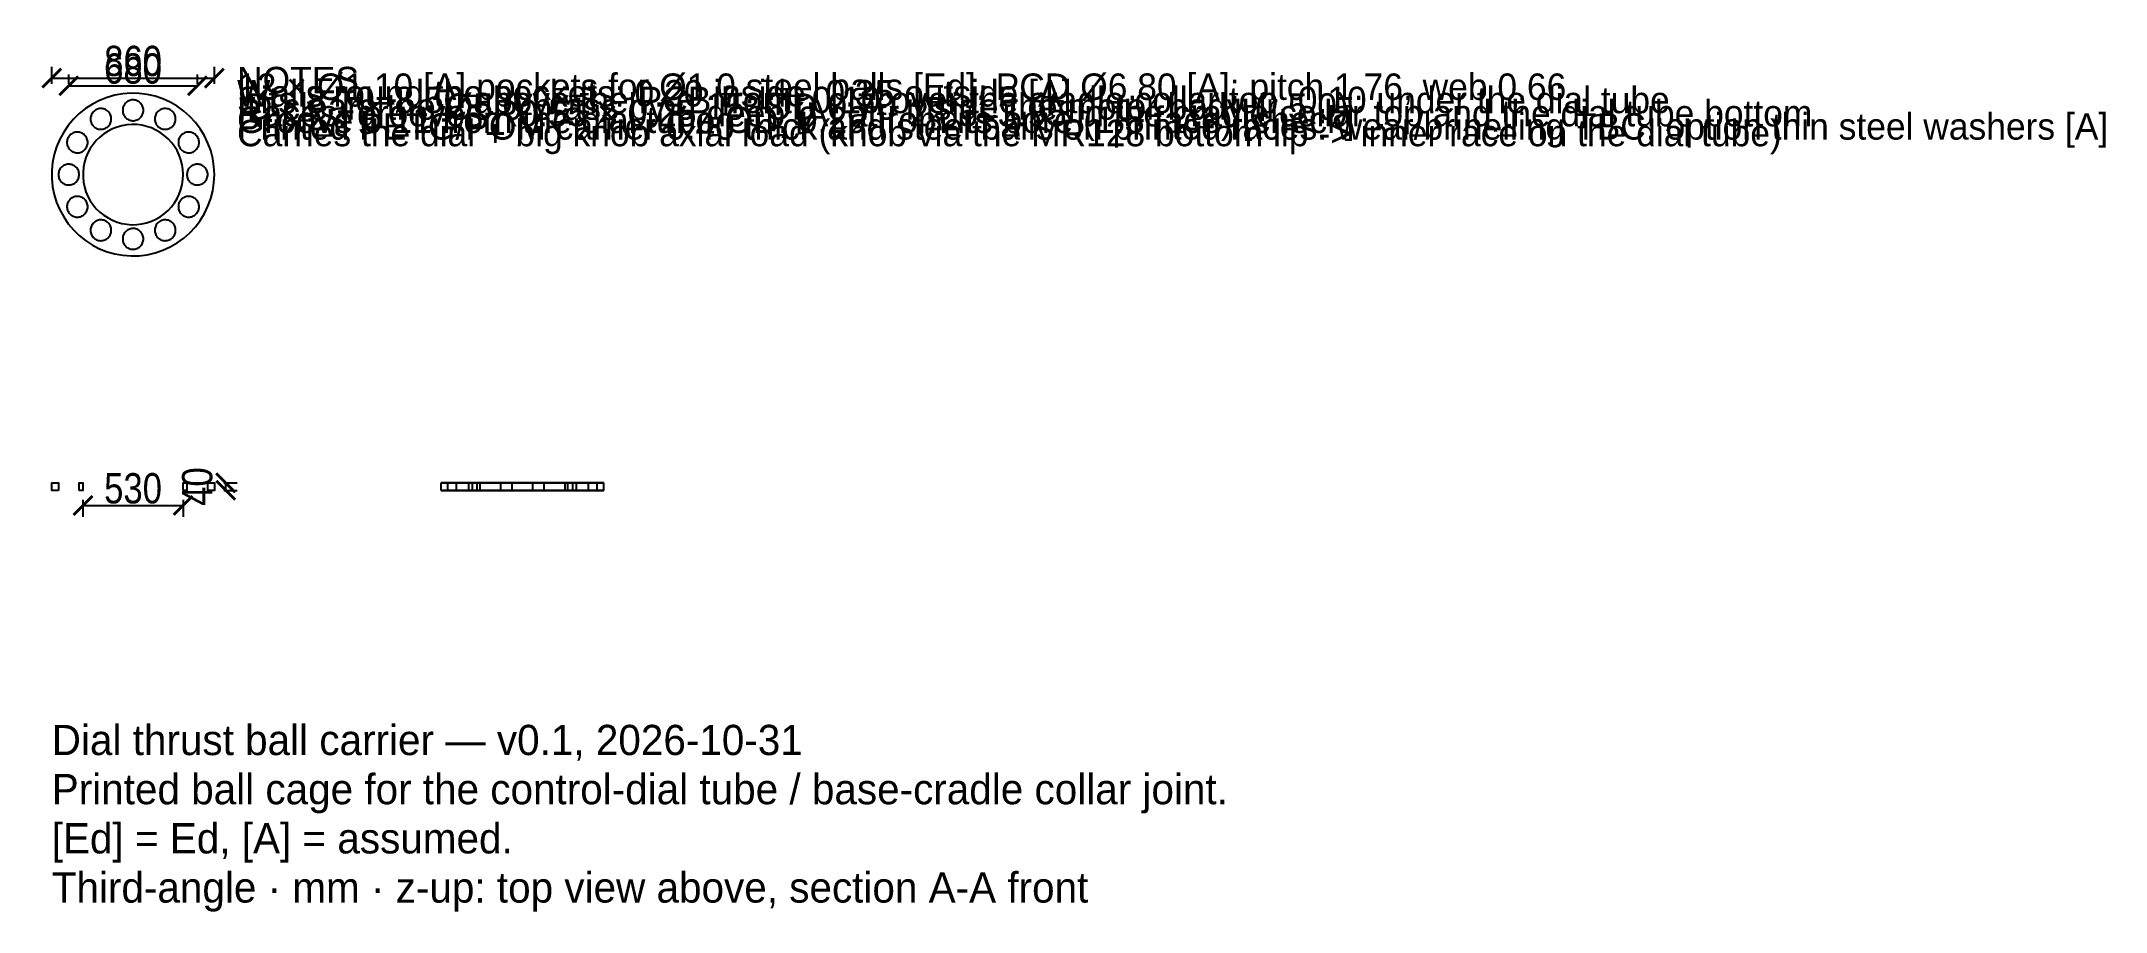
# Model space of a CAD drawing. Header units: millimetres. Extents: x -5 to 104, y -22 to 24.
import ezdxf

# ---------------------------------------------------------------- set-up
doc = ezdxf.new("R2010")
doc.units = ezdxf.units.MM
doc.linetypes.add('DASHED', pattern=[1.524, 1.27, -0.254])
for name, color, linetype in [('DIMS', 3, 'CONTINUOUS'), ('HIDDEN', 8, 'DASHED'), ('TEXT', 7, 'CONTINUOUS'), ('VISIBLE', 7, 'CONTINUOUS')]:
    doc.layers.add(name, color=color, linetype=linetype)
doc.styles.add('OpenSansCondensed-Light', font='OpenSansCondensed-Light.ttf')
doc.dimstyles.new('EZDXF', dxfattribs={"dimtxt": 0.25, "dimasz": 0.175, "dimexe": 0.375, "dimexo": 0.125, "dimgap": 0.1, "dimtad": 1, "dimlfac": 100, "dimzin": 12, "dimdsep": 46, "dimtxsty": 'OpenSansCondensed-Light', "dimblk": 'ARCHTICK', "dimcen": 2.5, "dimazin": 3, "dimtfac": 0.5, "dimtmove": 2, "dimatfit": 3})

msp = doc.modelspace()

# ---------------------------------------------------------------- texts
at = {"layer": 'TEXT'}
for s, height, p in [('12 × Ø1.10 [A] pockets for Ø1.0 steel balls [Ed], PCD Ø6.80 [A]; pitch 1.76, web 0.66', 1.4, (5.5, 20.64733)), ('NOTES', 1.4, (5.5, 20.99733)), ('Walls round the pockets: 0.20 inside, 0.35 outside [A]', 1.4, (5.5, 20.29733)), ('Sits 8.10–8.50 above the PCB front: 0.10 over the cradle collar top, 0.10 under the dial tube', 1.4, (5.5, 19.94733)), ('ID clears the Ø5.0 brass by 0.15; OD 0.70 inside the motor body (r 5.0)', 1.4, (5.5, 19.59733)), ('Groove 0.11 from the dial tube OD, 0.29 from its bore (1.5 face) [check]', 1.4, (5.5, 18.89733)), ('Carries the dial + big knob axial load (knob via the MR128 bottom lip -> inner race on the dial tube)', 1.4, (5.5, 18.19733)), ('Races: grooves R0.55 × 0.25 deep [A] at r 2.85–3.95 in the cradle collar top and the dial tube bottom', 1.4, (5.5, 19.24733)), ('Printed PETG/POM carrier 0.40 thick and steel balls on printed races: wear/brinelling TBC; option thin steel washers [A]', 1.4, (5.5, 18.54733)), ('Dial thrust ball carrier — v0.1, 2026-10-31', 1.6, (-4.3, -14)), ('Printed ball cage for the control-dial tube / base-cradle collar joint.', 1.6, (-4.3, -16.6)), ('[Ed] = Ed, [A] = assumed.', 1.6, (-4.3, -19.2)), ('Third-angle · mm · z-up: top view above, section A-A front', 1.6, (-4.3, -21.8))]:
    msp.add_text(s, height=height, dxfattribs=at).set_placement(p)

# ---------------------------------------------------------------- blocks, each defined once
blk = doc.blocks.new('_ARCHTICK')
at = {"color": 0, "linetype": 'BYBLOCK', "const_width": 0.15}
blk.add_lwpolyline([(-0.5, -0.5), (0.5, 0.5)], dxfattribs=at)

# ---------------------------------------------------------------- dimensions: what is measured, and where the dimension line sits
at = {"layer": 'DIMS'}
for base, p1, p2 in [((-4.3, 21.79866), (-4.3, 20.99866), (4.3, 20.99866)), ((-3.4, 21.39866), (-3.4, 20.99866), (3.4, 20.99866)), ((-2.65, -0.8), (-2.65, 0), (2.65, 0))]:
    msp.add_linear_dim(base=base, p1=p1, p2=p2, dimstyle='EZDXF', override={"dimtxt": 1.6, "dimasz": 1, "dimexe": 0.6, "dimexo": 0.5, "dimdec": 2}, dxfattribs=at).render()
msp.add_linear_dim(base=(4.9, 0), p1=(4.3, 0), p2=(4.3, 0.4), angle=90, dimstyle='EZDXF', override={"dimtxt": 1.6, "dimasz": 1, "dimexe": 0.6, "dimexo": 0.5, "dimdec": 2}, dxfattribs=at).render()

# ---------------------------------------------------------------- linework, layer by layer
at = {"layer": 'HIDDEN'}
for points in [[(4.3, 16.69866), (4.27863, 17.12681), (4.21474, 17.55069), (4.10896, 17.96611), (3.96235, 18.36893), (3.77635, 18.75516), (3.55283, 19.12094), (3.29399, 19.46265), (3.00242, 19.77689), (2.68101, 20.06054), (2.33295, 20.31077), (1.96171, 20.52511), (1.57097, 20.70142), (1.16461, 20.83795), (0.74669, 20.93334), (0.32134, 20.98664), (-0.1072, 20.99733), (-0.53468, 20.96529), (-0.95684, 20.89085), (-1.36949, 20.77475), (-1.76853, 20.61814), (-2.15, 20.42257), (-2.5101, 20.19), (-2.84525, 19.92272), (-3.15212, 19.62341), (-3.42767, 19.29502), (-3.66915, 18.94083), (-3.87417, 18.56436), (-4.04068, 18.16935), (-4.16703, 17.75972), (-4.25197, 17.33955), (-4.29465, 16.913), (-4.29465, 16.48433), (-4.25197, 16.05778), (-4.16703, 15.63761), (-4.04068, 15.22798), (-3.87417, 14.83296), (-3.66915, 14.45649), (-3.42767, 14.1023), (-3.15212, 13.77392), (-2.84525, 13.4746), (-2.5101, 13.20733), (-2.15, 12.97475), (-1.76853, 12.77919), (-1.36949, 12.62258), (-0.95684, 12.50647), (-0.53468, 12.43203), (-0.1072, 12.4), (0.32134, 12.41069), (0.74669, 12.46399), (1.16461, 12.55938), (1.57097, 12.69591), (1.96171, 12.87221), (2.33295, 13.08655), (2.68101, 13.33679), (3.00242, 13.62044), (3.29399, 13.93468), (3.55283, 14.27639), (3.77635, 14.64217), (3.96235, 15.02839), (4.10896, 15.43122), (4.21474, 15.84664), (4.27863, 16.27052), (4.3, 16.69866)], [(-1.15, 19.64315), (-1.15273, 19.69791), (-1.16091, 19.75213), (-1.17443, 19.80527), (-1.19319, 19.85679), (-1.21698, 19.90619), (-1.24557, 19.95298), (-1.27868, 19.99668), (-1.31597, 20.03688), (-1.35708, 20.07316), (-1.4016, 20.10516), (-1.44908, 20.13258), (-1.49906, 20.15513), (-1.55104, 20.17259), (-1.60449, 20.18479), (-1.6589, 20.19161), (-1.71371, 20.19298), (-1.76839, 20.18888), (-1.82239, 20.17936), (-1.87517, 20.16451), (-1.92621, 20.14448), (-1.975, 20.11946), (-2.02106, 20.08972), (-2.06393, 20.05553), (-2.10318, 20.01724), (-2.13842, 19.97524), (-2.16931, 19.92994), (-2.19553, 19.88179), (-2.21683, 19.83126), (-2.23299, 19.77887), (-2.24386, 19.72512), (-2.24932, 19.67057), (-2.24932, 19.61573), (-2.24386, 19.56118), (-2.23299, 19.50743), (-2.21683, 19.45504), (-2.19553, 19.40451), (-2.16931, 19.35636), (-2.13842, 19.31106), (-2.10318, 19.26905), (-2.06393, 19.23077), (-2.02106, 19.19658), (-1.975, 19.16684), (-1.92621, 19.14182), (-1.87517, 19.12179), (-1.82239, 19.10694), (-1.76839, 19.09742), (-1.71371, 19.09332), (-1.6589, 19.09469), (-1.60449, 19.10151), (-1.55104, 19.11371), (-1.49906, 19.13117), (-1.44908, 19.15372), (-1.4016, 19.18114), (-1.35708, 19.21314), (-1.31597, 19.24942), (-1.27868, 19.28962), (-1.24557, 19.33332), (-1.21698, 19.38011), (-1.19319, 19.42951), (-1.17443, 19.48103), (-1.16091, 19.53417), (-1.15273, 19.58839), (-1.15, 19.64315)], [(0.55, 20.09866), (0.54727, 20.15343), (0.53909, 20.20764), (0.52557, 20.26078), (0.50681, 20.3123), (0.48302, 20.3617), (0.45443, 20.40849), (0.42132, 20.4522), (0.38403, 20.49239), (0.34292, 20.52867), (0.2984, 20.56068), (0.25092, 20.58809), (0.20094, 20.61064), (0.14896, 20.62811), (0.09551, 20.64031), (0.0411, 20.64713), (-0.01371, 20.64849), (-0.06839, 20.6444), (-0.12239, 20.63487), (-0.17517, 20.62002), (-0.22621, 20.59999), (-0.275, 20.57498), (-0.32106, 20.54523), (-0.36393, 20.51104), (-0.40318, 20.47276), (-0.43842, 20.43076), (-0.46931, 20.38545), (-0.49553, 20.3373), (-0.51683, 20.28677), (-0.53299, 20.23438), (-0.54386, 20.18064), (-0.54932, 20.12608), (-0.54932, 20.07125), (-0.54386, 20.01669), (-0.53299, 19.96295), (-0.51683, 19.91055), (-0.49553, 19.86003), (-0.46931, 19.81187), (-0.43842, 19.76657), (-0.40318, 19.72457), (-0.36393, 19.68628), (-0.32106, 19.6521), (-0.275, 19.62235), (-0.22621, 19.59734), (-0.17517, 19.5773), (-0.12239, 19.56245), (-0.06839, 19.55293), (-0.01371, 19.54883), (0.0411, 19.5502), (0.09551, 19.55702), (0.14896, 19.56922), (0.20094, 19.58668), (0.25092, 19.60923), (0.2984, 19.63665), (0.34292, 19.66866), (0.38403, 19.70494), (0.42132, 19.74513), (0.45443, 19.78884), (0.48302, 19.83562), (0.50681, 19.88502), (0.52557, 19.93655), (0.53909, 19.98968), (0.54727, 20.0439), (0.55, 20.09866)], [(2.25, 19.64315), (2.24727, 19.69791), (2.23909, 19.75213), (2.22557, 19.80527), (2.20681, 19.85679), (2.18302, 19.90619), (2.15443, 19.95298), (2.12132, 19.99668), (2.08403, 20.03688), (2.04292, 20.07316), (1.9984, 20.10516), (1.95092, 20.13258), (1.90094, 20.15513), (1.84896, 20.17259), (1.79551, 20.18479), (1.7411, 20.19161), (1.68629, 20.19298), (1.63161, 20.18888), (1.57761, 20.17936), (1.52483, 20.16451), (1.47379, 20.14448), (1.425, 20.11946), (1.37894, 20.08972), (1.33607, 20.05553), (1.29682, 20.01724), (1.26158, 19.97524), (1.23069, 19.92994), (1.20447, 19.88179), (1.18317, 19.83126), (1.16701, 19.77887), (1.15614, 19.72512), (1.15068, 19.67057), (1.15068, 19.61573), (1.15614, 19.56118), (1.16701, 19.50743), (1.18317, 19.45504), (1.20447, 19.40451), (1.23069, 19.35636), (1.26158, 19.31106), (1.29682, 19.26905), (1.33607, 19.23077), (1.37894, 19.19658), (1.425, 19.16684), (1.47379, 19.14182), (1.52483, 19.12179), (1.57761, 19.10694), (1.63161, 19.09742), (1.68629, 19.09332), (1.7411, 19.09469), (1.79551, 19.10151), (1.84896, 19.11371), (1.90094, 19.13117), (1.95092, 19.15372), (1.9984, 19.18114), (2.04292, 19.21314), (2.08403, 19.24942), (2.12132, 19.28962), (2.15443, 19.33332), (2.18302, 19.38011), (2.20681, 19.42951), (2.22557, 19.48103), (2.23909, 19.53417), (2.24727, 19.58839), (2.25, 19.64315)], [(-2.39449, 18.39866), (-2.39722, 18.45343), (-2.40539, 18.50764), (-2.41892, 18.56078), (-2.43767, 18.6123), (-2.46146, 18.6617), (-2.49006, 18.70849), (-2.52316, 18.7522), (-2.56046, 18.79239), (-2.60157, 18.82867), (-2.64609, 18.86068), (-2.69357, 18.88809), (-2.74355, 18.91064), (-2.79552, 18.92811), (-2.84898, 18.94031), (-2.90338, 18.94713), (-2.9582, 18.94849), (-3.01288, 18.9444), (-3.06687, 18.93487), (-3.11965, 18.92002), (-3.17069, 18.89999), (-3.21949, 18.87498), (-3.26555, 18.84523), (-3.30841, 18.81104), (-3.34766, 18.77276), (-3.38291, 18.73076), (-3.4138, 18.68545), (-3.44002, 18.6373), (-3.46132, 18.58677), (-3.47748, 18.53438), (-3.48834, 18.48064), (-3.4938, 18.42608), (-3.4938, 18.37125), (-3.48834, 18.31669), (-3.47748, 18.26295), (-3.46132, 18.21055), (-3.44002, 18.16003), (-3.4138, 18.11187), (-3.38291, 18.06657), (-3.34766, 18.02457), (-3.30841, 17.98628), (-3.26555, 17.9521), (-3.21949, 17.92235), (-3.17069, 17.89734), (-3.11965, 17.8773), (-3.06687, 17.86245), (-3.01288, 17.85293), (-2.9582, 17.84883), (-2.90338, 17.8502), (-2.84898, 17.85702), (-2.79552, 17.86922), (-2.74355, 17.88668), (-2.69357, 17.90923), (-2.64609, 17.93665), (-2.60157, 17.96866), (-2.56046, 18.00494), (-2.52316, 18.04513), (-2.49006, 18.08884), (-2.46146, 18.13562), (-2.43767, 18.18502), (-2.41892, 18.23655), (-2.40539, 18.28968), (-2.39722, 18.3439), (-2.39449, 18.39866)], [(2.65, 16.69866), (2.63683, 16.96252), (2.59746, 17.22375), (2.53227, 17.47976), (2.44191, 17.72802), (2.32729, 17.96604), (2.18953, 18.19146), (2.03002, 18.40205), (1.85033, 18.59571), (1.65225, 18.77052), (1.43775, 18.92473), (1.20896, 19.05682), (0.96815, 19.16548), (0.71773, 19.24962), (0.46017, 19.3084), (0.19803, 19.34125), (-0.06607, 19.34784), (-0.32951, 19.3281), (-0.58968, 19.28222), (-0.84399, 19.21067), (-1.08991, 19.11415), (-1.325, 18.99363), (-1.54692, 18.8503), (-1.75347, 18.68558), (-1.94259, 18.50112), (-2.1124, 18.29875), (-2.26122, 18.08047), (-2.38757, 17.84846), (-2.49019, 17.60502), (-2.56805, 17.35257), (-2.6204, 17.09363), (-2.64671, 16.83076), (-2.64671, 16.56657), (-2.6204, 16.3037), (-2.56805, 16.04476), (-2.49019, 15.79231), (-2.38757, 15.54887), (-2.26122, 15.31686), (-2.1124, 15.09858), (-1.94259, 14.89621), (-1.75347, 14.71174), (-1.54692, 14.54703), (-1.325, 14.4037), (-1.08991, 14.28317), (-0.84399, 14.18666), (-0.58968, 14.1151), (-0.32951, 14.06923), (-0.06607, 14.04949), (0.19803, 14.05607), (0.46017, 14.08892), (0.71773, 14.14771), (0.96815, 14.23185), (1.20896, 14.3405), (1.43775, 14.47259), (1.65225, 14.62681), (1.85033, 14.80162), (2.03002, 14.99528), (2.18953, 15.20587), (2.32729, 15.43129), (2.44191, 15.66931), (2.53227, 15.91756), (2.59746, 16.17358), (2.63683, 16.43481), (2.65, 16.69866)], [(3.49449, 18.39866), (3.49175, 18.45343), (3.48358, 18.50764), (3.47005, 18.56078), (3.4513, 18.6123), (3.42751, 18.6617), (3.39892, 18.70849), (3.36581, 18.7522), (3.32852, 18.79239), (3.28741, 18.82867), (3.24289, 18.86068), (3.1954, 18.88809), (3.14542, 18.91064), (3.09345, 18.92811), (3.03999, 18.94031), (2.98559, 18.94713), (2.93077, 18.94849), (2.8761, 18.9444), (2.8221, 18.93487), (2.76932, 18.92002), (2.71828, 18.89999), (2.66949, 18.87498), (2.62343, 18.84523), (2.58056, 18.81104), (2.54131, 18.77276), (2.50606, 18.73076), (2.47518, 18.68545), (2.44895, 18.6373), (2.42766, 18.58677), (2.41149, 18.53438), (2.40063, 18.48064), (2.39517, 18.42608), (2.39517, 18.37125), (2.40063, 18.31669), (2.41149, 18.26295), (2.42766, 18.21055), (2.44895, 18.16003), (2.47518, 18.11187), (2.50606, 18.06657), (2.54131, 18.02457), (2.58056, 17.98628), (2.62343, 17.9521), (2.66949, 17.92235), (2.71828, 17.89734), (2.76932, 17.8773), (2.8221, 17.86245), (2.8761, 17.85293), (2.93077, 17.84883), (2.98559, 17.8502), (3.03999, 17.85702), (3.09345, 17.86922), (3.14542, 17.88668), (3.1954, 17.90923), (3.24289, 17.93665), (3.28741, 17.96866), (3.32852, 18.00494), (3.36581, 18.04513), (3.39892, 18.08884), (3.42751, 18.13562), (3.4513, 18.18502), (3.47005, 18.23655), (3.48358, 18.28968), (3.49175, 18.3439), (3.49449, 18.39866)], [(-2.85, 16.69866), (-2.85273, 16.75343), (-2.86091, 16.80764), (-2.87443, 16.86078), (-2.89319, 16.9123), (-2.91698, 16.9617), (-2.94557, 17.00849), (-2.97868, 17.0522), (-3.01597, 17.09239), (-3.05708, 17.12867), (-3.1016, 17.16068), (-3.14908, 17.18809), (-3.19906, 17.21064), (-3.25104, 17.22811), (-3.30449, 17.24031), (-3.3589, 17.24713), (-3.41371, 17.24849), (-3.46839, 17.2444), (-3.52239, 17.23487), (-3.57517, 17.22002), (-3.62621, 17.19999), (-3.675, 17.17498), (-3.72106, 17.14523), (-3.76393, 17.11104), (-3.80318, 17.07276), (-3.83842, 17.03076), (-3.86931, 16.98545), (-3.89553, 16.9373), (-3.91683, 16.88677), (-3.93299, 16.83438), (-3.94386, 16.78064), (-3.94932, 16.72608), (-3.94932, 16.67125), (-3.94386, 16.61669), (-3.93299, 16.56295), (-3.91683, 16.51055), (-3.89553, 16.46003), (-3.86931, 16.41187), (-3.83842, 16.36657), (-3.80318, 16.32457), (-3.76393, 16.28628), (-3.72106, 16.2521), (-3.675, 16.22235), (-3.62621, 16.19734), (-3.57517, 16.1773), (-3.52239, 16.16245), (-3.46839, 16.15293), (-3.41371, 16.14883), (-3.3589, 16.1502), (-3.30449, 16.15702), (-3.25104, 16.16922), (-3.19906, 16.18668), (-3.14908, 16.20923), (-3.1016, 16.23665), (-3.05708, 16.26866), (-3.01597, 16.30494), (-2.97868, 16.34513), (-2.94557, 16.38884), (-2.91698, 16.43562), (-2.89319, 16.48502), (-2.87443, 16.53655), (-2.86091, 16.58968), (-2.85273, 16.6439), (-2.85, 16.69866)], [(3.95, 16.69866), (3.94727, 16.75343), (3.93909, 16.80764), (3.92557, 16.86078), (3.90681, 16.9123), (3.88302, 16.9617), (3.85443, 17.00849), (3.82132, 17.0522), (3.78403, 17.09239), (3.74292, 17.12867), (3.6984, 17.16068), (3.65092, 17.18809), (3.60094, 17.21064), (3.54896, 17.22811), (3.49551, 17.24031), (3.4411, 17.24713), (3.38629, 17.24849), (3.33161, 17.2444), (3.27761, 17.23487), (3.22483, 17.22002), (3.17379, 17.19999), (3.125, 17.17498), (3.07894, 17.14523), (3.03607, 17.11104), (2.99682, 17.07276), (2.96158, 17.03076), (2.93069, 16.98545), (2.90447, 16.9373), (2.88317, 16.88677), (2.86701, 16.83438), (2.85614, 16.78064), (2.85068, 16.72608), (2.85068, 16.67125), (2.85614, 16.61669), (2.86701, 16.56295), (2.88317, 16.51055), (2.90447, 16.46003), (2.93069, 16.41187), (2.96158, 16.36657), (2.99682, 16.32457), (3.03607, 16.28628), (3.07894, 16.2521), (3.125, 16.22235), (3.17379, 16.19734), (3.22483, 16.1773), (3.27761, 16.16245), (3.33161, 16.15293), (3.38629, 16.14883), (3.4411, 16.1502), (3.49551, 16.15702), (3.54896, 16.16922), (3.60094, 16.18668), (3.65092, 16.20923), (3.6984, 16.23665), (3.74292, 16.26866), (3.78403, 16.30494), (3.82132, 16.34513), (3.85443, 16.38884), (3.88302, 16.43562), (3.90681, 16.48502), (3.92557, 16.53655), (3.93909, 16.58968), (3.94727, 16.6439), (3.95, 16.69866)], [(-2.39449, 14.99866), (-2.39722, 15.05343), (-2.40539, 15.10764), (-2.41892, 15.16078), (-2.43767, 15.2123), (-2.46146, 15.2617), (-2.49006, 15.30849), (-2.52316, 15.3522), (-2.56046, 15.39239), (-2.60157, 15.42867), (-2.64609, 15.46068), (-2.69357, 15.48809), (-2.74355, 15.51064), (-2.79552, 15.52811), (-2.84898, 15.54031), (-2.90338, 15.54713), (-2.9582, 15.54849), (-3.01288, 15.5444), (-3.06687, 15.53487), (-3.11965, 15.52002), (-3.17069, 15.49999), (-3.21949, 15.47498), (-3.26555, 15.44523), (-3.30841, 15.41104), (-3.34766, 15.37276), (-3.38291, 15.33076), (-3.4138, 15.28545), (-3.44002, 15.2373), (-3.46132, 15.18677), (-3.47748, 15.13438), (-3.48834, 15.08064), (-3.4938, 15.02608), (-3.4938, 14.97125), (-3.48834, 14.91669), (-3.47748, 14.86295), (-3.46132, 14.81055), (-3.44002, 14.76003), (-3.4138, 14.71187), (-3.38291, 14.66657), (-3.34766, 14.62457), (-3.30841, 14.58628), (-3.26555, 14.5521), (-3.21949, 14.52235), (-3.17069, 14.49734), (-3.11965, 14.4773), (-3.06687, 14.46245), (-3.01288, 14.45293), (-2.9582, 14.44883), (-2.90338, 14.4502), (-2.84898, 14.45702), (-2.79552, 14.46922), (-2.74355, 14.48668), (-2.69357, 14.50923), (-2.64609, 14.53665), (-2.60157, 14.56866), (-2.56046, 14.60494), (-2.52316, 14.64513), (-2.49006, 14.68884), (-2.46146, 14.73562), (-2.43767, 14.78502), (-2.41892, 14.83655), (-2.40539, 14.88968), (-2.39722, 14.9439), (-2.39449, 14.99866)], [(3.49449, 14.99866), (3.49175, 15.05343), (3.48358, 15.10764), (3.47005, 15.16078), (3.4513, 15.2123), (3.42751, 15.2617), (3.39892, 15.30849), (3.36581, 15.3522), (3.32852, 15.39239), (3.28741, 15.42867), (3.24289, 15.46068), (3.1954, 15.48809), (3.14542, 15.51064), (3.09345, 15.52811), (3.03999, 15.54031), (2.98559, 15.54713), (2.93077, 15.54849), (2.8761, 15.5444), (2.8221, 15.53487), (2.76932, 15.52002), (2.71828, 15.49999), (2.66949, 15.47498), (2.62343, 15.44523), (2.58056, 15.41104), (2.54131, 15.37276), (2.50606, 15.33076), (2.47518, 15.28545), (2.44895, 15.2373), (2.42766, 15.18677), (2.41149, 15.13438), (2.40063, 15.08064), (2.39517, 15.02608), (2.39517, 14.97125), (2.40063, 14.91669), (2.41149, 14.86295), (2.42766, 14.81055), (2.44895, 14.76003), (2.47518, 14.71187), (2.50606, 14.66657), (2.54131, 14.62457), (2.58056, 14.58628), (2.62343, 14.5521), (2.66949, 14.52235), (2.71828, 14.49734), (2.76932, 14.4773), (2.8221, 14.46245), (2.8761, 14.45293), (2.93077, 14.44883), (2.98559, 14.4502), (3.03999, 14.45702), (3.09345, 14.46922), (3.14542, 14.48668), (3.1954, 14.50923), (3.24289, 14.53665), (3.28741, 14.56866), (3.32852, 14.60494), (3.36581, 14.64513), (3.39892, 14.68884), (3.42751, 14.73562), (3.4513, 14.78502), (3.47005, 14.83655), (3.48358, 14.88968), (3.49175, 14.9439), (3.49449, 14.99866)], [(-1.15, 13.75418), (-1.15273, 13.80894), (-1.16091, 13.86316), (-1.17443, 13.91629), (-1.19319, 13.96782), (-1.21698, 14.01722), (-1.24557, 14.064), (-1.27868, 14.10771), (-1.31597, 14.1479), (-1.35708, 14.18418), (-1.4016, 14.21619), (-1.44908, 14.24361), (-1.49906, 14.26616), (-1.55104, 14.28362), (-1.60449, 14.29582), (-1.6589, 14.30264), (-1.71371, 14.30401), (-1.76839, 14.29991), (-1.82239, 14.29039), (-1.87517, 14.27554), (-1.92621, 14.25551), (-1.975, 14.23049), (-2.02106, 14.20074), (-2.06393, 14.16656), (-2.10318, 14.12827), (-2.13842, 14.08627), (-2.16931, 14.04097), (-2.19553, 13.99281), (-2.21683, 13.94229), (-2.23299, 13.88989), (-2.24386, 13.83615), (-2.24932, 13.78159), (-2.24932, 13.72676), (-2.24386, 13.6722), (-2.23299, 13.61846), (-2.21683, 13.56607), (-2.19553, 13.51554), (-2.16931, 13.46739), (-2.13842, 13.42208), (-2.10318, 13.38008), (-2.06393, 13.3418), (-2.02106, 13.30761), (-1.975, 13.27786), (-1.92621, 13.25285), (-1.87517, 13.23282), (-1.82239, 13.21797), (-1.76839, 13.20845), (-1.71371, 13.20435), (-1.6589, 13.20572), (-1.60449, 13.21253), (-1.55104, 13.22473), (-1.49906, 13.2422), (-1.44908, 13.26475), (-1.4016, 13.29216), (-1.35708, 13.32417), (-1.31597, 13.36045), (-1.27868, 13.40064), (-1.24557, 13.44435), (-1.21698, 13.49114), (-1.19319, 13.54054), (-1.17443, 13.59206), (-1.16091, 13.6452), (-1.15273, 13.69941), (-1.15, 13.75418)], [(2.25, 13.75418), (2.24727, 13.80894), (2.23909, 13.86316), (2.22557, 13.91629), (2.20681, 13.96782), (2.18302, 14.01722), (2.15443, 14.064), (2.12132, 14.10771), (2.08403, 14.1479), (2.04292, 14.18418), (1.9984, 14.21619), (1.95092, 14.24361), (1.90094, 14.26616), (1.84896, 14.28362), (1.79551, 14.29582), (1.7411, 14.30264), (1.68629, 14.30401), (1.63161, 14.29991), (1.57761, 14.29039), (1.52483, 14.27554), (1.47379, 14.25551), (1.425, 14.23049), (1.37894, 14.20074), (1.33607, 14.16656), (1.29682, 14.12827), (1.26158, 14.08627), (1.23069, 14.04097), (1.20447, 13.99281), (1.18317, 13.94229), (1.16701, 13.88989), (1.15614, 13.83615), (1.15068, 13.78159), (1.15068, 13.72676), (1.15614, 13.6722), (1.16701, 13.61846), (1.18317, 13.56607), (1.20447, 13.51554), (1.23069, 13.46739), (1.26158, 13.42208), (1.29682, 13.38008), (1.33607, 13.3418), (1.37894, 13.30761), (1.425, 13.27786), (1.47379, 13.25285), (1.52483, 13.23282), (1.57761, 13.21797), (1.63161, 13.20845), (1.68629, 13.20435), (1.7411, 13.20572), (1.79551, 13.21253), (1.84896, 13.22473), (1.90094, 13.2422), (1.95092, 13.26475), (1.9984, 13.29216), (2.04292, 13.32417), (2.08403, 13.36045), (2.12132, 13.40064), (2.15443, 13.44435), (2.18302, 13.49114), (2.20681, 13.54054), (2.22557, 13.59206), (2.23909, 13.6452), (2.24727, 13.69941), (2.25, 13.75418)], [(0.55, 13.29866), (0.54727, 13.35343), (0.53909, 13.40764), (0.52557, 13.46078), (0.50681, 13.5123), (0.48302, 13.5617), (0.45443, 13.60849), (0.42132, 13.6522), (0.38403, 13.69239), (0.34292, 13.72867), (0.2984, 13.76068), (0.25092, 13.78809), (0.20094, 13.81064), (0.14896, 13.82811), (0.09551, 13.84031), (0.0411, 13.84713), (-0.01371, 13.84849), (-0.06839, 13.8444), (-0.12239, 13.83487), (-0.17517, 13.82002), (-0.22621, 13.79999), (-0.275, 13.77498), (-0.32106, 13.74523), (-0.36393, 13.71104), (-0.40318, 13.67276), (-0.43842, 13.63076), (-0.46931, 13.58545), (-0.49553, 13.5373), (-0.51683, 13.48677), (-0.53299, 13.43438), (-0.54386, 13.38064), (-0.54932, 13.32608), (-0.54932, 13.27125), (-0.54386, 13.21669), (-0.53299, 13.16295), (-0.51683, 13.11055), (-0.49553, 13.06003), (-0.46931, 13.01187), (-0.43842, 12.96657), (-0.40318, 12.92457), (-0.36393, 12.88628), (-0.32106, 12.8521), (-0.275, 12.82235), (-0.22621, 12.79734), (-0.17517, 12.7773), (-0.12239, 12.76245), (-0.06839, 12.75293), (-0.01371, 12.74883), (0.0411, 12.7502), (0.09551, 12.75702), (0.14896, 12.76922), (0.20094, 12.78668), (0.25092, 12.80923), (0.2984, 12.83665), (0.34292, 12.86866), (0.38403, 12.90494), (0.42132, 12.94513), (0.45443, 12.98884), (0.48302, 13.03562), (0.50681, 13.08502), (0.52557, 13.13655), (0.53909, 13.18968), (0.54727, 13.2439), (0.55, 13.29866)], [(24.9, 0.4), (24.76349, 0.4), (24.62698, 0.4), (24.49048, 0.4), (24.35397, 0.4), (24.21746, 0.4), (24.08095, 0.4), (23.94444, 0.4), (23.80794, 0.4), (23.67143, 0.4), (23.53492, 0.4), (23.39841, 0.4), (23.2619, 0.4), (23.1254, 0.4), (22.98889, 0.4), (22.85238, 0.4), (22.71587, 0.4), (22.57937, 0.4), (22.44286, 0.4), (22.30635, 0.4), (22.16984, 0.4), (22.03333, 0.4), (21.89683, 0.4), (21.76032, 0.4), (21.62381, 0.4), (21.4873, 0.4), (21.35079, 0.4), (21.21429, 0.4), (21.07778, 0.4), (20.94127, 0.4), (20.80476, 0.4), (20.66825, 0.4), (20.53175, 0.4), (20.39524, 0.4), (20.25873, 0.4), (20.12222, 0.4), (19.98571, 0.4), (19.84921, 0.4), (19.7127, 0.4), (19.57619, 0.4), (19.43968, 0.4), (19.30317, 0.4), (19.16667, 0.4), (19.03016, 0.4), (18.89365, 0.4), (18.75714, 0.4), (18.62063, 0.4), (18.48413, 0.4), (18.34762, 0.4), (18.21111, 0.4), (18.0746, 0.4), (17.9381, 0.4), (17.80159, 0.4), (17.66508, 0.4), (17.52857, 0.4), (17.39206, 0.4), (17.25556, 0.4), (17.11905, 0.4), (16.98254, 0.4), (16.84603, 0.4), (16.70952, 0.4), (16.57302, 0.4), (16.43651, 0.4), (16.3, 0.4)], [(24.9, 0), (24.76349, 0), (24.62698, 0), (24.49048, 0), (24.35397, 0), (24.21746, 0), (24.08095, 0), (23.94444, 0), (23.80794, 0), (23.67143, 0), (23.53492, 0), (23.39841, 0), (23.2619, 0), (23.1254, 0), (22.98889, 0), (22.85238, 0), (22.71587, 0), (22.57937, 0), (22.44286, 0), (22.30635, 0), (22.16984, 0), (22.03333, 0), (21.89683, 0), (21.76032, 0), (21.62381, 0), (21.4873, 0), (21.35079, 0), (21.21429, 0), (21.07778, 0), (20.94127, 0), (20.80476, 0), (20.66825, 0), (20.53175, 0), (20.39524, 0), (20.25873, 0), (20.12222, 0), (19.98571, 0), (19.84921, 0), (19.7127, 0), (19.57619, 0), (19.43968, 0), (19.30317, 0), (19.16667, 0), (19.03016, 0), (18.89365, 0), (18.75714, 0), (18.62063, 0), (18.48413, 0), (18.34762, 0), (18.21111, 0), (18.0746, 0), (17.9381, 0), (17.80159, 0), (17.66508, 0), (17.52857, 0), (17.39206, 0), (17.25556, 0), (17.11905, 0), (16.98254, 0), (16.84603, 0), (16.70952, 0), (16.57302, 0), (16.43651, 0), (16.3, 0)], [(17.75, 0.4), (17.73254, 0.4), (17.71508, 0.4), (17.69762, 0.4), (17.68016, 0.4), (17.6627, 0.4), (17.64524, 0.4), (17.62778, 0.4), (17.61032, 0.4), (17.59286, 0.4), (17.5754, 0.4), (17.55794, 0.4), (17.54048, 0.4), (17.52302, 0.4), (17.50556, 0.4), (17.4881, 0.4), (17.47063, 0.4), (17.45317, 0.4), (17.43571, 0.4), (17.41825, 0.4), (17.40079, 0.4), (17.38333, 0.4), (17.36587, 0.4), (17.34841, 0.4), (17.33095, 0.4), (17.31349, 0.4), (17.29603, 0.4), (17.27857, 0.4), (17.26111, 0.4), (17.24365, 0.4), (17.22619, 0.4), (17.20873, 0.4), (17.19127, 0.4), (17.17381, 0.4), (17.15635, 0.4), (17.13889, 0.4), (17.12143, 0.4), (17.10397, 0.4), (17.08651, 0.4), (17.06905, 0.4), (17.05159, 0.4), (17.03413, 0.4), (17.01667, 0.4), (16.99921, 0.4), (16.98175, 0.4), (16.96429, 0.4), (16.94683, 0.4), (16.92937, 0.4), (16.9119, 0.4), (16.89444, 0.4), (16.87698, 0.4), (16.85952, 0.4), (16.84206, 0.4), (16.8246, 0.4), (16.80714, 0.4), (16.78968, 0.4), (16.77222, 0.4), (16.75476, 0.4), (16.7373, 0.4), (16.71984, 0.4), (16.70238, 0.4), (16.68492, 0.4), (16.66746, 0.4), (16.65, 0.4)], [(16.65, 0.4), (16.65873, 0.4), (16.66746, 0.4), (16.67619, 0.4), (16.68492, 0.4), (16.69365, 0.4), (16.70238, 0.4), (16.71111, 0.4), (16.71984, 0.4), (16.72857, 0.4), (16.7373, 0.4), (16.74603, 0.4), (16.75476, 0.4), (16.76349, 0.4), (16.77222, 0.4), (16.78095, 0.4), (16.78968, 0.4), (16.79841, 0.4), (16.80714, 0.4), (16.81587, 0.4), (16.8246, 0.4), (16.83333, 0.4), (16.84206, 0.4), (16.85079, 0.4), (16.85952, 0.4), (16.86825, 0.4), (16.87698, 0.4), (16.88571, 0.4), (16.89444, 0.4), (16.90317, 0.4), (16.9119, 0.4), (16.92063, 0.4), (16.92937, 0.4), (16.9381, 0.4), (16.94683, 0.4), (16.95556, 0.4), (16.96429, 0.4), (16.97302, 0.4), (16.98175, 0.4), (16.99048, 0.4), (16.99921, 0.4), (17.00794, 0.4), (17.01667, 0.4), (17.0254, 0.4), (17.03413, 0.4), (17.04286, 0.4), (17.05159, 0.4), (17.06032, 0.4), (17.06905, 0.4), (17.07778, 0.4), (17.08651, 0.4), (17.09524, 0.4), (17.10397, 0.4), (17.1127, 0.4), (17.12143, 0.4), (17.13016, 0.4), (17.13889, 0.4), (17.14762, 0.4), (17.15635, 0.4), (17.16508, 0.4), (17.17381, 0.4), (17.18254, 0.4), (17.19127, 0.4), (17.2, 0.4)], [(16.65, 0), (16.65, 0.4)], [(17.75, 0), (17.73254, 0), (17.71508, 0), (17.69762, 0), (17.68016, 0), (17.6627, 0), (17.64524, 0), (17.62778, 0), (17.61032, 0), (17.59286, 0), (17.5754, 0), (17.55794, 0), (17.54048, 0), (17.52302, 0), (17.50556, 0), (17.4881, 0), (17.47063, 0), (17.45317, 0), (17.43571, 0), (17.41825, 0), (17.40079, 0), (17.38333, 0), (17.36587, 0), (17.34841, 0), (17.33095, 0), (17.31349, 0), (17.29603, 0), (17.27857, 0), (17.26111, 0), (17.24365, 0), (17.22619, 0), (17.20873, 0), (17.19127, 0), (17.17381, 0), (17.15635, 0), (17.13889, 0), (17.12143, 0), (17.10397, 0), (17.08651, 0), (17.06905, 0), (17.05159, 0), (17.03413, 0), (17.01667, 0), (16.99921, 0), (16.98175, 0), (16.96429, 0), (16.94683, 0), (16.92937, 0), (16.9119, 0), (16.89444, 0), (16.87698, 0), (16.85952, 0), (16.84206, 0), (16.8246, 0), (16.80714, 0), (16.78968, 0), (16.77222, 0), (16.75476, 0), (16.7373, 0), (16.71984, 0), (16.70238, 0), (16.68492, 0), (16.66746, 0), (16.65, 0)], [(16.65, 0), (16.65873, 0), (16.66746, 0), (16.67619, 0), (16.68492, 0), (16.69365, 0), (16.70238, 0), (16.71111, 0), (16.71984, 0), (16.72857, 0), (16.7373, 0), (16.74603, 0), (16.75476, 0), (16.76349, 0), (16.77222, 0), (16.78095, 0), (16.78968, 0), (16.79841, 0), (16.80714, 0), (16.81587, 0), (16.8246, 0), (16.83333, 0), (16.84206, 0), (16.85079, 0), (16.85952, 0), (16.86825, 0), (16.87698, 0), (16.88571, 0), (16.89444, 0), (16.90317, 0), (16.9119, 0), (16.92063, 0), (16.92937, 0), (16.9381, 0), (16.94683, 0), (16.95556, 0), (16.96429, 0), (16.97302, 0), (16.98175, 0), (16.99048, 0), (16.99921, 0), (17.00794, 0), (17.01667, 0), (17.0254, 0), (17.03413, 0), (17.04286, 0), (17.05159, 0), (17.06032, 0), (17.06905, 0), (17.07778, 0), (17.08651, 0), (17.09524, 0), (17.10397, 0), (17.1127, 0), (17.12143, 0), (17.13016, 0), (17.13889, 0), (17.14762, 0), (17.15635, 0), (17.16508, 0), (17.17381, 0), (17.18254, 0), (17.19127, 0), (17.2, 0)], [(18.20551, 0.4), (18.18805, 0.4), (18.17059, 0.4), (18.15313, 0.4), (18.13567, 0.4), (18.11821, 0.4), (18.10075, 0.4), (18.08329, 0.4), (18.06583, 0.4), (18.04837, 0.4), (18.03091, 0.4), (18.01345, 0.4), (17.99599, 0.4), (17.97853, 0.4), (17.96107, 0.4), (17.94361, 0.4), (17.92615, 0.4), (17.90869, 0.4), (17.89123, 0.4), (17.87377, 0.4), (17.85631, 0.4), (17.83885, 0.4), (17.82139, 0.4), (17.80393, 0.4), (17.78647, 0.4), (17.76901, 0.4), (17.75155, 0.4), (17.73409, 0.4), (17.71662, 0.4), (17.69916, 0.4), (17.6817, 0.4), (17.66424, 0.4), (17.64678, 0.4), (17.62932, 0.4), (17.61186, 0.4), (17.5944, 0.4), (17.57694, 0.4), (17.55948, 0.4), (17.54202, 0.4), (17.52456, 0.4), (17.5071, 0.4), (17.48964, 0.4), (17.47218, 0.4), (17.45472, 0.4), (17.43726, 0.4), (17.4198, 0.4), (17.40234, 0.4), (17.38488, 0.4), (17.36742, 0.4), (17.34996, 0.4), (17.3325, 0.4), (17.31504, 0.4), (17.29758, 0.4), (17.28012, 0.4), (17.26266, 0.4), (17.2452, 0.4), (17.22774, 0.4), (17.21028, 0.4), (17.19282, 0.4), (17.17535, 0.4), (17.15789, 0.4), (17.14043, 0.4), (17.12297, 0.4), (17.10551, 0.4)], [(17.10551, 0.4), (17.11424, 0.4), (17.12297, 0.4), (17.1317, 0.4), (17.14043, 0.4), (17.14916, 0.4), (17.15789, 0.4), (17.16662, 0.4), (17.17535, 0.4), (17.18409, 0.4), (17.19282, 0.4), (17.20155, 0.4), (17.21028, 0.4), (17.21901, 0.4), (17.22774, 0.4), (17.23647, 0.4), (17.2452, 0.4), (17.25393, 0.4), (17.26266, 0.4), (17.27139, 0.4), (17.28012, 0.4), (17.28885, 0.4), (17.29758, 0.4), (17.30631, 0.4), (17.31504, 0.4), (17.32377, 0.4), (17.3325, 0.4), (17.34123, 0.4), (17.34996, 0.4), (17.35869, 0.4), (17.36742, 0.4), (17.37615, 0.4), (17.38488, 0.4), (17.39361, 0.4), (17.40234, 0.4), (17.41107, 0.4), (17.4198, 0.4), (17.42853, 0.4), (17.43726, 0.4), (17.44599, 0.4), (17.45472, 0.4), (17.46345, 0.4), (17.47218, 0.4), (17.48091, 0.4), (17.48964, 0.4), (17.49837, 0.4), (17.5071, 0.4), (17.51583, 0.4), (17.52456, 0.4), (17.53329, 0.4), (17.54202, 0.4), (17.55075, 0.4), (17.55948, 0.4), (17.56821, 0.4), (17.57694, 0.4), (17.58567, 0.4), (17.5944, 0.4), (17.60313, 0.4), (17.61186, 0.4), (17.62059, 0.4), (17.62932, 0.4), (17.63805, 0.4), (17.64678, 0.4), (17.65551, 0.4)], [(18.20551, 0.4), (18.18805, 0.4), (18.17059, 0.4), (18.15313, 0.4), (18.13567, 0.4), (18.11821, 0.4), (18.10075, 0.4), (18.08329, 0.4), (18.06583, 0.4), (18.04837, 0.4), (18.03091, 0.4), (18.01345, 0.4), (17.99599, 0.4), (17.97853, 0.4), (17.96107, 0.4), (17.94361, 0.4), (17.92615, 0.4), (17.90869, 0.4), (17.89123, 0.4), (17.87377, 0.4), (17.85631, 0.4), (17.83885, 0.4), (17.82139, 0.4), (17.80393, 0.4), (17.78647, 0.4), (17.76901, 0.4), (17.75155, 0.4), (17.73409, 0.4), (17.71662, 0.4), (17.69916, 0.4), (17.6817, 0.4), (17.66424, 0.4), (17.64678, 0.4), (17.62932, 0.4), (17.61186, 0.4), (17.5944, 0.4), (17.57694, 0.4), (17.55948, 0.4), (17.54202, 0.4), (17.52456, 0.4), (17.5071, 0.4), (17.48964, 0.4), (17.47218, 0.4), (17.45472, 0.4), (17.43726, 0.4), (17.4198, 0.4), (17.40234, 0.4), (17.38488, 0.4), (17.36742, 0.4), (17.34996, 0.4), (17.3325, 0.4), (17.31504, 0.4), (17.29758, 0.4), (17.28012, 0.4), (17.26266, 0.4), (17.2452, 0.4), (17.22774, 0.4), (17.21028, 0.4), (17.19282, 0.4), (17.17535, 0.4), (17.15789, 0.4), (17.14043, 0.4), (17.12297, 0.4), (17.10551, 0.4)], [(17.10551, 0.4), (17.11424, 0.4), (17.12297, 0.4), (17.1317, 0.4), (17.14043, 0.4), (17.14916, 0.4), (17.15789, 0.4), (17.16662, 0.4), (17.17535, 0.4), (17.18409, 0.4), (17.19282, 0.4), (17.20155, 0.4), (17.21028, 0.4), (17.21901, 0.4), (17.22774, 0.4), (17.23647, 0.4), (17.2452, 0.4), (17.25393, 0.4), (17.26266, 0.4), (17.27139, 0.4), (17.28012, 0.4), (17.28885, 0.4), (17.29758, 0.4), (17.30631, 0.4), (17.31504, 0.4), (17.32377, 0.4), (17.3325, 0.4), (17.34123, 0.4), (17.34996, 0.4), (17.35869, 0.4), (17.36742, 0.4), (17.37615, 0.4), (17.38488, 0.4), (17.39361, 0.4), (17.40234, 0.4), (17.41107, 0.4), (17.4198, 0.4), (17.42853, 0.4), (17.43726, 0.4), (17.44599, 0.4), (17.45472, 0.4), (17.46345, 0.4), (17.47218, 0.4), (17.48091, 0.4), (17.48964, 0.4), (17.49837, 0.4), (17.5071, 0.4), (17.51583, 0.4), (17.52456, 0.4), (17.53329, 0.4), (17.54202, 0.4), (17.55075, 0.4), (17.55948, 0.4), (17.56821, 0.4), (17.57694, 0.4), (17.58567, 0.4), (17.5944, 0.4), (17.60313, 0.4), (17.61186, 0.4), (17.62059, 0.4), (17.62932, 0.4), (17.63805, 0.4), (17.64678, 0.4), (17.65551, 0.4)], [(17.10551, 0), (17.10551, 0.4)], [(17.10551, 0), (17.10551, 0.4)], [(18.20551, 0), (18.18805, 0), (18.17059, 0), (18.15313, 0), (18.13567, 0), (18.11821, 0), (18.10075, 0), (18.08329, 0), (18.06583, 0), (18.04837, 0), (18.03091, 0), (18.01345, 0), (17.99599, 0), (17.97853, 0), (17.96107, 0), (17.94361, 0), (17.92615, 0), (17.90869, 0), (17.89123, 0), (17.87377, 0), (17.85631, 0), (17.83885, 0), (17.82139, 0), (17.80393, 0), (17.78647, 0), (17.76901, 0), (17.75155, 0), (17.73409, 0), (17.71662, 0), (17.69916, 0), (17.6817, 0), (17.66424, 0), (17.64678, 0), (17.62932, 0), (17.61186, 0), (17.5944, 0), (17.57694, 0), (17.55948, 0), (17.54202, 0), (17.52456, 0), (17.5071, 0), (17.48964, 0), (17.47218, 0), (17.45472, 0), (17.43726, 0), (17.4198, 0), (17.40234, 0), (17.38488, 0), (17.36742, 0), (17.34996, 0), (17.3325, 0), (17.31504, 0), (17.29758, 0), (17.28012, 0), (17.26266, 0), (17.2452, 0), (17.22774, 0), (17.21028, 0), (17.19282, 0), (17.17535, 0), (17.15789, 0), (17.14043, 0), (17.12297, 0), (17.10551, 0)], [(17.10551, 0), (17.11424, 0), (17.12297, 0), (17.1317, 0), (17.14043, 0), (17.14916, 0), (17.15789, 0), (17.16662, 0), (17.17535, 0), (17.18409, 0), (17.19282, 0), (17.20155, 0), (17.21028, 0), (17.21901, 0), (17.22774, 0), (17.23647, 0), (17.2452, 0), (17.25393, 0), (17.26266, 0), (17.27139, 0), (17.28012, 0), (17.28885, 0), (17.29758, 0), (17.30631, 0), (17.31504, 0), (17.32377, 0), (17.3325, 0), (17.34123, 0), (17.34996, 0), (17.35869, 0), (17.36742, 0), (17.37615, 0), (17.38488, 0), (17.39361, 0), (17.40234, 0), (17.41107, 0), (17.4198, 0), (17.42853, 0), (17.43726, 0), (17.44599, 0), (17.45472, 0), (17.46345, 0), (17.47218, 0), (17.48091, 0), (17.48964, 0), (17.49837, 0), (17.5071, 0), (17.51583, 0), (17.52456, 0), (17.53329, 0), (17.54202, 0), (17.55075, 0), (17.55948, 0), (17.56821, 0), (17.57694, 0), (17.58567, 0), (17.5944, 0), (17.60313, 0), (17.61186, 0), (17.62059, 0), (17.62932, 0), (17.63805, 0), (17.64678, 0), (17.65551, 0)], [(18.20551, 0), (18.18805, 0), (18.17059, 0), (18.15313, 0), (18.13567, 0), (18.11821, 0), (18.10075, 0), (18.08329, 0), (18.06583, 0), (18.04837, 0), (18.03091, 0), (18.01345, 0), (17.99599, 0), (17.97853, 0), (17.96107, 0), (17.94361, 0), (17.92615, 0), (17.90869, 0), (17.89123, 0), (17.87377, 0), (17.85631, 0), (17.83885, 0), (17.82139, 0), (17.80393, 0), (17.78647, 0), (17.76901, 0), (17.75155, 0), (17.73409, 0), (17.71662, 0), (17.69916, 0), (17.6817, 0), (17.66424, 0), (17.64678, 0), (17.62932, 0), (17.61186, 0), (17.5944, 0), (17.57694, 0), (17.55948, 0), (17.54202, 0), (17.52456, 0), (17.5071, 0), (17.48964, 0), (17.47218, 0), (17.45472, 0), (17.43726, 0), (17.4198, 0), (17.40234, 0), (17.38488, 0), (17.36742, 0), (17.34996, 0), (17.3325, 0), (17.31504, 0), (17.29758, 0), (17.28012, 0), (17.26266, 0), (17.2452, 0), (17.22774, 0), (17.21028, 0), (17.19282, 0), (17.17535, 0), (17.15789, 0), (17.14043, 0), (17.12297, 0), (17.10551, 0)], [(17.10551, 0), (17.11424, 0), (17.12297, 0), (17.1317, 0), (17.14043, 0), (17.14916, 0), (17.15789, 0), (17.16662, 0), (17.17535, 0), (17.18409, 0), (17.19282, 0), (17.20155, 0), (17.21028, 0), (17.21901, 0), (17.22774, 0), (17.23647, 0), (17.2452, 0), (17.25393, 0), (17.26266, 0), (17.27139, 0), (17.28012, 0), (17.28885, 0), (17.29758, 0), (17.30631, 0), (17.31504, 0), (17.32377, 0), (17.3325, 0), (17.34123, 0), (17.34996, 0), (17.35869, 0), (17.36742, 0), (17.37615, 0), (17.38488, 0), (17.39361, 0), (17.40234, 0), (17.41107, 0), (17.4198, 0), (17.42853, 0), (17.43726, 0), (17.44599, 0), (17.45472, 0), (17.46345, 0), (17.47218, 0), (17.48091, 0), (17.48964, 0), (17.49837, 0), (17.5071, 0), (17.51583, 0), (17.52456, 0), (17.53329, 0), (17.54202, 0), (17.55075, 0), (17.55948, 0), (17.56821, 0), (17.57694, 0), (17.58567, 0), (17.5944, 0), (17.60313, 0), (17.61186, 0), (17.62059, 0), (17.62932, 0), (17.63805, 0), (17.64678, 0), (17.65551, 0)], [(17.2, 0.4), (17.20873, 0.4), (17.21746, 0.4), (17.22619, 0.4), (17.23492, 0.4), (17.24365, 0.4), (17.25238, 0.4), (17.26111, 0.4), (17.26984, 0.4), (17.27857, 0.4), (17.2873, 0.4), (17.29603, 0.4), (17.30476, 0.4), (17.31349, 0.4), (17.32222, 0.4), (17.33095, 0.4), (17.33968, 0.4), (17.34841, 0.4), (17.35714, 0.4), (17.36587, 0.4), (17.3746, 0.4), (17.38333, 0.4), (17.39206, 0.4), (17.40079, 0.4), (17.40952, 0.4), (17.41825, 0.4), (17.42698, 0.4), (17.43571, 0.4), (17.44444, 0.4), (17.45317, 0.4), (17.4619, 0.4), (17.47063, 0.4), (17.47937, 0.4), (17.4881, 0.4), (17.49683, 0.4), (17.50556, 0.4), (17.51429, 0.4), (17.52302, 0.4), (17.53175, 0.4), (17.54048, 0.4), (17.54921, 0.4), (17.55794, 0.4), (17.56667, 0.4), (17.5754, 0.4), (17.58413, 0.4), (17.59286, 0.4), (17.60159, 0.4), (17.61032, 0.4), (17.61905, 0.4), (17.62778, 0.4), (17.63651, 0.4), (17.64524, 0.4), (17.65397, 0.4), (17.6627, 0.4), (17.67143, 0.4), (17.68016, 0.4), (17.68889, 0.4), (17.69762, 0.4), (17.70635, 0.4), (17.71508, 0.4), (17.72381, 0.4), (17.73254, 0.4), (17.74127, 0.4), (17.75, 0.4)], [(17.2, 0), (17.20873, 0), (17.21746, 0), (17.22619, 0), (17.23492, 0), (17.24365, 0), (17.25238, 0), (17.26111, 0), (17.26984, 0), (17.27857, 0), (17.2873, 0), (17.29603, 0), (17.30476, 0), (17.31349, 0), (17.32222, 0), (17.33095, 0), (17.33968, 0), (17.34841, 0), (17.35714, 0), (17.36587, 0), (17.3746, 0), (17.38333, 0), (17.39206, 0), (17.40079, 0), (17.40952, 0), (17.41825, 0), (17.42698, 0), (17.43571, 0), (17.44444, 0), (17.45317, 0), (17.4619, 0), (17.47063, 0), (17.47937, 0), (17.4881, 0), (17.49683, 0), (17.50556, 0), (17.51429, 0), (17.52302, 0), (17.53175, 0), (17.54048, 0), (17.54921, 0), (17.55794, 0), (17.56667, 0), (17.5754, 0), (17.58413, 0), (17.59286, 0), (17.60159, 0), (17.61032, 0), (17.61905, 0), (17.62778, 0), (17.63651, 0), (17.64524, 0), (17.65397, 0), (17.6627, 0), (17.67143, 0), (17.68016, 0), (17.68889, 0), (17.69762, 0), (17.70635, 0), (17.71508, 0), (17.72381, 0), (17.73254, 0), (17.74127, 0), (17.75, 0)], [(17.65551, 0.4), (17.66424, 0.4), (17.67297, 0.4), (17.6817, 0.4), (17.69043, 0.4), (17.69916, 0.4), (17.70789, 0.4), (17.71662, 0.4), (17.72535, 0.4), (17.73409, 0.4), (17.74282, 0.4), (17.75155, 0.4), (17.76028, 0.4), (17.76901, 0.4), (17.77774, 0.4), (17.78647, 0.4), (17.7952, 0.4), (17.80393, 0.4), (17.81266, 0.4), (17.82139, 0.4), (17.83012, 0.4), (17.83885, 0.4), (17.84758, 0.4), (17.85631, 0.4), (17.86504, 0.4), (17.87377, 0.4), (17.8825, 0.4), (17.89123, 0.4), (17.89996, 0.4), (17.90869, 0.4), (17.91742, 0.4), (17.92615, 0.4), (17.93488, 0.4), (17.94361, 0.4), (17.95234, 0.4), (17.96107, 0.4), (17.9698, 0.4), (17.97853, 0.4), (17.98726, 0.4), (17.99599, 0.4), (18.00472, 0.4), (18.01345, 0.4), (18.02218, 0.4), (18.03091, 0.4), (18.03964, 0.4), (18.04837, 0.4), (18.0571, 0.4), (18.06583, 0.4), (18.07456, 0.4), (18.08329, 0.4), (18.09202, 0.4), (18.10075, 0.4), (18.10948, 0.4), (18.11821, 0.4), (18.12694, 0.4), (18.13567, 0.4), (18.1444, 0.4), (18.15313, 0.4), (18.16186, 0.4), (18.17059, 0.4), (18.17932, 0.4), (18.18805, 0.4), (18.19678, 0.4), (18.20551, 0.4)], [(17.65551, 0.4), (17.66424, 0.4), (17.67297, 0.4), (17.6817, 0.4), (17.69043, 0.4), (17.69916, 0.4), (17.70789, 0.4), (17.71662, 0.4), (17.72535, 0.4), (17.73409, 0.4), (17.74282, 0.4), (17.75155, 0.4), (17.76028, 0.4), (17.76901, 0.4), (17.77774, 0.4), (17.78647, 0.4), (17.7952, 0.4), (17.80393, 0.4), (17.81266, 0.4), (17.82139, 0.4), (17.83012, 0.4), (17.83885, 0.4), (17.84758, 0.4), (17.85631, 0.4), (17.86504, 0.4), (17.87377, 0.4), (17.8825, 0.4), (17.89123, 0.4), (17.89996, 0.4), (17.90869, 0.4), (17.91742, 0.4), (17.92615, 0.4), (17.93488, 0.4), (17.94361, 0.4), (17.95234, 0.4), (17.96107, 0.4), (17.9698, 0.4), (17.97853, 0.4), (17.98726, 0.4), (17.99599, 0.4), (18.00472, 0.4), (18.01345, 0.4), (18.02218, 0.4), (18.03091, 0.4), (18.03964, 0.4), (18.04837, 0.4), (18.0571, 0.4), (18.06583, 0.4), (18.07456, 0.4), (18.08329, 0.4), (18.09202, 0.4), (18.10075, 0.4), (18.10948, 0.4), (18.11821, 0.4), (18.12694, 0.4), (18.13567, 0.4), (18.1444, 0.4), (18.15313, 0.4), (18.16186, 0.4), (18.17059, 0.4), (18.17932, 0.4), (18.18805, 0.4), (18.19678, 0.4), (18.20551, 0.4)], [(17.65551, 0), (17.66424, 0), (17.67297, 0), (17.6817, 0), (17.69043, 0), (17.69916, 0), (17.70789, 0), (17.71662, 0), (17.72535, 0), (17.73409, 0), (17.74282, 0), (17.75155, 0), (17.76028, 0), (17.76901, 0), (17.77774, 0), (17.78647, 0), (17.7952, 0), (17.80393, 0), (17.81266, 0), (17.82139, 0), (17.83012, 0), (17.83885, 0), (17.84758, 0), (17.85631, 0), (17.86504, 0), (17.87377, 0), (17.8825, 0), (17.89123, 0), (17.89996, 0), (17.90869, 0), (17.91742, 0), (17.92615, 0), (17.93488, 0), (17.94361, 0), (17.95234, 0), (17.96107, 0), (17.9698, 0), (17.97853, 0), (17.98726, 0), (17.99599, 0), (18.00472, 0), (18.01345, 0), (18.02218, 0), (18.03091, 0), (18.03964, 0), (18.04837, 0), (18.0571, 0), (18.06583, 0), (18.07456, 0), (18.08329, 0), (18.09202, 0), (18.10075, 0), (18.10948, 0), (18.11821, 0), (18.12694, 0), (18.13567, 0), (18.1444, 0), (18.15313, 0), (18.16186, 0), (18.17059, 0), (18.17932, 0), (18.18805, 0), (18.19678, 0), (18.20551, 0)], [(17.65551, 0), (17.66424, 0), (17.67297, 0), (17.6817, 0), (17.69043, 0), (17.69916, 0), (17.70789, 0), (17.71662, 0), (17.72535, 0), (17.73409, 0), (17.74282, 0), (17.75155, 0), (17.76028, 0), (17.76901, 0), (17.77774, 0), (17.78647, 0), (17.7952, 0), (17.80393, 0), (17.81266, 0), (17.82139, 0), (17.83012, 0), (17.83885, 0), (17.84758, 0), (17.85631, 0), (17.86504, 0), (17.87377, 0), (17.8825, 0), (17.89123, 0), (17.89996, 0), (17.90869, 0), (17.91742, 0), (17.92615, 0), (17.93488, 0), (17.94361, 0), (17.95234, 0), (17.96107, 0), (17.9698, 0), (17.97853, 0), (17.98726, 0), (17.99599, 0), (18.00472, 0), (18.01345, 0), (18.02218, 0), (18.03091, 0), (18.03964, 0), (18.04837, 0), (18.0571, 0), (18.06583, 0), (18.07456, 0), (18.08329, 0), (18.09202, 0), (18.10075, 0), (18.10948, 0), (18.11821, 0), (18.12694, 0), (18.13567, 0), (18.1444, 0), (18.15313, 0), (18.16186, 0), (18.17059, 0), (18.17932, 0), (18.18805, 0), (18.19678, 0), (18.20551, 0)], [(17.75, 0), (17.75, 0.4)], [(23.25, 0.4), (23.16587, 0.4), (23.08175, 0.4), (22.99762, 0.4), (22.91349, 0.4), (22.82937, 0.4), (22.74524, 0.4), (22.66111, 0.4), (22.57698, 0.4), (22.49286, 0.4), (22.40873, 0.4), (22.3246, 0.4), (22.24048, 0.4), (22.15635, 0.4), (22.07222, 0.4), (21.9881, 0.4), (21.90397, 0.4), (21.81984, 0.4), (21.73571, 0.4), (21.65159, 0.4), (21.56746, 0.4), (21.48333, 0.4), (21.39921, 0.4), (21.31508, 0.4), (21.23095, 0.4), (21.14683, 0.4), (21.0627, 0.4), (20.97857, 0.4), (20.89444, 0.4), (20.81032, 0.4), (20.72619, 0.4), (20.64206, 0.4), (20.55794, 0.4), (20.47381, 0.4), (20.38968, 0.4), (20.30556, 0.4), (20.22143, 0.4), (20.1373, 0.4), (20.05317, 0.4), (19.96905, 0.4), (19.88492, 0.4), (19.80079, 0.4), (19.71667, 0.4), (19.63254, 0.4), (19.54841, 0.4), (19.46429, 0.4), (19.38016, 0.4), (19.29603, 0.4), (19.2119, 0.4), (19.12778, 0.4), (19.04365, 0.4), (18.95952, 0.4), (18.8754, 0.4), (18.79127, 0.4), (18.70714, 0.4), (18.62302, 0.4), (18.53889, 0.4), (18.45476, 0.4), (18.37063, 0.4), (18.28651, 0.4), (18.20238, 0.4), (18.11825, 0.4), (18.03413, 0.4), (17.95, 0.4)], [(17.95, 0.4), (17.99206, 0.4), (18.03413, 0.4), (18.07619, 0.4), (18.11825, 0.4), (18.16032, 0.4), (18.20238, 0.4), (18.24444, 0.4), (18.28651, 0.4), (18.32857, 0.4), (18.37063, 0.4), (18.4127, 0.4), (18.45476, 0.4), (18.49683, 0.4), (18.53889, 0.4), (18.58095, 0.4), (18.62302, 0.4), (18.66508, 0.4), (18.70714, 0.4), (18.74921, 0.4), (18.79127, 0.4), (18.83333, 0.4), (18.8754, 0.4), (18.91746, 0.4), (18.95952, 0.4), (19.00159, 0.4), (19.04365, 0.4), (19.08571, 0.4), (19.12778, 0.4), (19.16984, 0.4), (19.2119, 0.4), (19.25397, 0.4), (19.29603, 0.4), (19.3381, 0.4), (19.38016, 0.4), (19.42222, 0.4), (19.46429, 0.4), (19.50635, 0.4), (19.54841, 0.4), (19.59048, 0.4), (19.63254, 0.4), (19.6746, 0.4), (19.71667, 0.4), (19.75873, 0.4), (19.80079, 0.4), (19.84286, 0.4), (19.88492, 0.4), (19.92698, 0.4), (19.96905, 0.4), (20.01111, 0.4), (20.05317, 0.4), (20.09524, 0.4), (20.1373, 0.4), (20.17937, 0.4), (20.22143, 0.4), (20.26349, 0.4), (20.30556, 0.4), (20.34762, 0.4), (20.38968, 0.4), (20.43175, 0.4), (20.47381, 0.4), (20.51587, 0.4), (20.55794, 0.4), (20.6, 0.4)], [(17.95, 0), (17.95, 0.4)], [(23.25, 0), (23.16587, 0), (23.08175, 0), (22.99762, 0), (22.91349, 0), (22.82937, 0), (22.74524, 0), (22.66111, 0), (22.57698, 0), (22.49286, 0), (22.40873, 0), (22.3246, 0), (22.24048, 0), (22.15635, 0), (22.07222, 0), (21.9881, 0), (21.90397, 0), (21.81984, 0), (21.73571, 0), (21.65159, 0), (21.56746, 0), (21.48333, 0), (21.39921, 0), (21.31508, 0), (21.23095, 0), (21.14683, 0), (21.0627, 0), (20.97857, 0), (20.89444, 0), (20.81032, 0), (20.72619, 0), (20.64206, 0), (20.55794, 0), (20.47381, 0), (20.38968, 0), (20.30556, 0), (20.22143, 0), (20.1373, 0), (20.05317, 0), (19.96905, 0), (19.88492, 0), (19.80079, 0), (19.71667, 0), (19.63254, 0), (19.54841, 0), (19.46429, 0), (19.38016, 0), (19.29603, 0), (19.2119, 0), (19.12778, 0), (19.04365, 0), (18.95952, 0), (18.8754, 0), (18.79127, 0), (18.70714, 0), (18.62302, 0), (18.53889, 0), (18.45476, 0), (18.37063, 0), (18.28651, 0), (18.20238, 0), (18.11825, 0), (18.03413, 0), (17.95, 0)], [(17.95, 0), (17.99206, 0), (18.03413, 0), (18.07619, 0), (18.11825, 0), (18.16032, 0), (18.20238, 0), (18.24444, 0), (18.28651, 0), (18.32857, 0), (18.37063, 0), (18.4127, 0), (18.45476, 0), (18.49683, 0), (18.53889, 0), (18.58095, 0), (18.62302, 0), (18.66508, 0), (18.70714, 0), (18.74921, 0), (18.79127, 0), (18.83333, 0), (18.8754, 0), (18.91746, 0), (18.95952, 0), (19.00159, 0), (19.04365, 0), (19.08571, 0), (19.12778, 0), (19.16984, 0), (19.2119, 0), (19.25397, 0), (19.29603, 0), (19.3381, 0), (19.38016, 0), (19.42222, 0), (19.46429, 0), (19.50635, 0), (19.54841, 0), (19.59048, 0), (19.63254, 0), (19.6746, 0), (19.71667, 0), (19.75873, 0), (19.80079, 0), (19.84286, 0), (19.88492, 0), (19.92698, 0), (19.96905, 0), (20.01111, 0), (20.05317, 0), (20.09524, 0), (20.1373, 0), (20.17937, 0), (20.22143, 0), (20.26349, 0), (20.30556, 0), (20.34762, 0), (20.38968, 0), (20.43175, 0), (20.47381, 0), (20.51587, 0), (20.55794, 0), (20.6, 0)], [(18.20551, 0), (18.20551, 0.4)], [(18.20551, 0), (18.20551, 0.4)], [(19.45, 0.4), (19.43254, 0.4), (19.41508, 0.4), (19.39762, 0.4), (19.38016, 0.4), (19.3627, 0.4), (19.34524, 0.4), (19.32778, 0.4), (19.31032, 0.4), (19.29286, 0.4), (19.2754, 0.4), (19.25794, 0.4), (19.24048, 0.4), (19.22302, 0.4), (19.20556, 0.4), (19.1881, 0.4), (19.17063, 0.4), (19.15317, 0.4), (19.13571, 0.4), (19.11825, 0.4), (19.10079, 0.4), (19.08333, 0.4), (19.06587, 0.4), (19.04841, 0.4), (19.03095, 0.4), (19.01349, 0.4), (18.99603, 0.4), (18.97857, 0.4), (18.96111, 0.4), (18.94365, 0.4), (18.92619, 0.4), (18.90873, 0.4), (18.89127, 0.4), (18.87381, 0.4), (18.85635, 0.4), (18.83889, 0.4), (18.82143, 0.4), (18.80397, 0.4), (18.78651, 0.4), (18.76905, 0.4), (18.75159, 0.4), (18.73413, 0.4), (18.71667, 0.4), (18.69921, 0.4), (18.68175, 0.4), (18.66429, 0.4), (18.64683, 0.4), (18.62937, 0.4), (18.6119, 0.4), (18.59444, 0.4), (18.57698, 0.4), (18.55952, 0.4), (18.54206, 0.4), (18.5246, 0.4), (18.50714, 0.4), (18.48968, 0.4), (18.47222, 0.4), (18.45476, 0.4), (18.4373, 0.4), (18.41984, 0.4), (18.40238, 0.4), (18.38492, 0.4), (18.36746, 0.4), (18.35, 0.4)], [(18.35, 0.4), (18.35873, 0.4), (18.36746, 0.4), (18.37619, 0.4), (18.38492, 0.4), (18.39365, 0.4), (18.40238, 0.4), (18.41111, 0.4), (18.41984, 0.4), (18.42857, 0.4), (18.4373, 0.4), (18.44603, 0.4), (18.45476, 0.4), (18.46349, 0.4), (18.47222, 0.4), (18.48095, 0.4), (18.48968, 0.4), (18.49841, 0.4), (18.50714, 0.4), (18.51587, 0.4), (18.5246, 0.4), (18.53333, 0.4), (18.54206, 0.4), (18.55079, 0.4), (18.55952, 0.4), (18.56825, 0.4), (18.57698, 0.4), (18.58571, 0.4), (18.59444, 0.4), (18.60317, 0.4), (18.6119, 0.4), (18.62063, 0.4), (18.62937, 0.4), (18.6381, 0.4), (18.64683, 0.4), (18.65556, 0.4), (18.66429, 0.4), (18.67302, 0.4), (18.68175, 0.4), (18.69048, 0.4), (18.69921, 0.4), (18.70794, 0.4), (18.71667, 0.4), (18.7254, 0.4), (18.73413, 0.4), (18.74286, 0.4), (18.75159, 0.4), (18.76032, 0.4), (18.76905, 0.4), (18.77778, 0.4), (18.78651, 0.4), (18.79524, 0.4), (18.80397, 0.4), (18.8127, 0.4), (18.82143, 0.4), (18.83016, 0.4), (18.83889, 0.4), (18.84762, 0.4), (18.85635, 0.4), (18.86508, 0.4), (18.87381, 0.4), (18.88254, 0.4), (18.89127, 0.4), (18.9, 0.4)], [(19.45, 0.4), (19.43254, 0.4), (19.41508, 0.4), (19.39762, 0.4), (19.38016, 0.4), (19.3627, 0.4), (19.34524, 0.4), (19.32778, 0.4), (19.31032, 0.4), (19.29286, 0.4), (19.2754, 0.4), (19.25794, 0.4), (19.24048, 0.4), (19.22302, 0.4), (19.20556, 0.4), (19.1881, 0.4), (19.17063, 0.4), (19.15317, 0.4), (19.13571, 0.4), (19.11825, 0.4), (19.10079, 0.4), (19.08333, 0.4), (19.06587, 0.4), (19.04841, 0.4), (19.03095, 0.4), (19.01349, 0.4), (18.99603, 0.4), (18.97857, 0.4), (18.96111, 0.4), (18.94365, 0.4), (18.92619, 0.4), (18.90873, 0.4), (18.89127, 0.4), (18.87381, 0.4), (18.85635, 0.4), (18.83889, 0.4), (18.82143, 0.4), (18.80397, 0.4), (18.78651, 0.4), (18.76905, 0.4), (18.75159, 0.4), (18.73413, 0.4), (18.71667, 0.4), (18.69921, 0.4), (18.68175, 0.4), (18.66429, 0.4), (18.64683, 0.4), (18.62937, 0.4), (18.6119, 0.4), (18.59444, 0.4), (18.57698, 0.4), (18.55952, 0.4), (18.54206, 0.4), (18.5246, 0.4), (18.50714, 0.4), (18.48968, 0.4), (18.47222, 0.4), (18.45476, 0.4), (18.4373, 0.4), (18.41984, 0.4), (18.40238, 0.4), (18.38492, 0.4), (18.36746, 0.4), (18.35, 0.4)], [(18.35, 0.4), (18.35873, 0.4), (18.36746, 0.4), (18.37619, 0.4), (18.38492, 0.4), (18.39365, 0.4), (18.40238, 0.4), (18.41111, 0.4), (18.41984, 0.4), (18.42857, 0.4), (18.4373, 0.4), (18.44603, 0.4), (18.45476, 0.4), (18.46349, 0.4), (18.47222, 0.4), (18.48095, 0.4), (18.48968, 0.4), (18.49841, 0.4), (18.50714, 0.4), (18.51587, 0.4), (18.5246, 0.4), (18.53333, 0.4), (18.54206, 0.4), (18.55079, 0.4), (18.55952, 0.4), (18.56825, 0.4), (18.57698, 0.4), (18.58571, 0.4), (18.59444, 0.4), (18.60317, 0.4), (18.6119, 0.4), (18.62063, 0.4), (18.62937, 0.4), (18.6381, 0.4), (18.64683, 0.4), (18.65556, 0.4), (18.66429, 0.4), (18.67302, 0.4), (18.68175, 0.4), (18.69048, 0.4), (18.69921, 0.4), (18.70794, 0.4), (18.71667, 0.4), (18.7254, 0.4), (18.73413, 0.4), (18.74286, 0.4), (18.75159, 0.4), (18.76032, 0.4), (18.76905, 0.4), (18.77778, 0.4), (18.78651, 0.4), (18.79524, 0.4), (18.80397, 0.4), (18.8127, 0.4), (18.82143, 0.4), (18.83016, 0.4), (18.83889, 0.4), (18.84762, 0.4), (18.85635, 0.4), (18.86508, 0.4), (18.87381, 0.4), (18.88254, 0.4), (18.89127, 0.4), (18.9, 0.4)], [(18.35, 0), (18.35, 0.4)], [(18.35, 0), (18.35, 0.4)], [(19.45, 0), (19.43254, 0), (19.41508, 0), (19.39762, 0), (19.38016, 0), (19.3627, 0), (19.34524, 0), (19.32778, 0), (19.31032, 0), (19.29286, 0), (19.2754, 0), (19.25794, 0), (19.24048, 0), (19.22302, 0), (19.20556, 0), (19.1881, 0), (19.17063, 0), (19.15317, 0), (19.13571, 0), (19.11825, 0), (19.10079, 0), (19.08333, 0), (19.06587, 0), (19.04841, 0), (19.03095, 0), (19.01349, 0), (18.99603, 0), (18.97857, 0), (18.96111, 0), (18.94365, 0), (18.92619, 0), (18.90873, 0), (18.89127, 0), (18.87381, 0), (18.85635, 0), (18.83889, 0), (18.82143, 0), (18.80397, 0), (18.78651, 0), (18.76905, 0), (18.75159, 0), (18.73413, 0), (18.71667, 0), (18.69921, 0), (18.68175, 0), (18.66429, 0), (18.64683, 0), (18.62937, 0), (18.6119, 0), (18.59444, 0), (18.57698, 0), (18.55952, 0), (18.54206, 0), (18.5246, 0), (18.50714, 0), (18.48968, 0), (18.47222, 0), (18.45476, 0), (18.4373, 0), (18.41984, 0), (18.40238, 0), (18.38492, 0), (18.36746, 0), (18.35, 0)], [(18.35, 0), (18.35873, 0), (18.36746, 0), (18.37619, 0), (18.38492, 0), (18.39365, 0), (18.40238, 0), (18.41111, 0), (18.41984, 0), (18.42857, 0), (18.4373, 0), (18.44603, 0), (18.45476, 0), (18.46349, 0), (18.47222, 0), (18.48095, 0), (18.48968, 0), (18.49841, 0), (18.50714, 0), (18.51587, 0), (18.5246, 0), (18.53333, 0), (18.54206, 0), (18.55079, 0), (18.55952, 0), (18.56825, 0), (18.57698, 0), (18.58571, 0), (18.59444, 0), (18.60317, 0), (18.6119, 0), (18.62063, 0), (18.62937, 0), (18.6381, 0), (18.64683, 0), (18.65556, 0), (18.66429, 0), (18.67302, 0), (18.68175, 0), (18.69048, 0), (18.69921, 0), (18.70794, 0), (18.71667, 0), (18.7254, 0), (18.73413, 0), (18.74286, 0), (18.75159, 0), (18.76032, 0), (18.76905, 0), (18.77778, 0), (18.78651, 0), (18.79524, 0), (18.80397, 0), (18.8127, 0), (18.82143, 0), (18.83016, 0), (18.83889, 0), (18.84762, 0), (18.85635, 0), (18.86508, 0), (18.87381, 0), (18.88254, 0), (18.89127, 0), (18.9, 0)], [(19.45, 0), (19.43254, 0), (19.41508, 0), (19.39762, 0), (19.38016, 0), (19.3627, 0), (19.34524, 0), (19.32778, 0), (19.31032, 0), (19.29286, 0), (19.2754, 0), (19.25794, 0), (19.24048, 0), (19.22302, 0), (19.20556, 0), (19.1881, 0), (19.17063, 0), (19.15317, 0), (19.13571, 0), (19.11825, 0), (19.10079, 0), (19.08333, 0), (19.06587, 0), (19.04841, 0), (19.03095, 0), (19.01349, 0), (18.99603, 0), (18.97857, 0), (18.96111, 0), (18.94365, 0), (18.92619, 0), (18.90873, 0), (18.89127, 0), (18.87381, 0), (18.85635, 0), (18.83889, 0), (18.82143, 0), (18.80397, 0), (18.78651, 0), (18.76905, 0), (18.75159, 0), (18.73413, 0), (18.71667, 0), (18.69921, 0), (18.68175, 0), (18.66429, 0), (18.64683, 0), (18.62937, 0), (18.6119, 0), (18.59444, 0), (18.57698, 0), (18.55952, 0), (18.54206, 0), (18.5246, 0), (18.50714, 0), (18.48968, 0), (18.47222, 0), (18.45476, 0), (18.4373, 0), (18.41984, 0), (18.40238, 0), (18.38492, 0), (18.36746, 0), (18.35, 0)], [(18.35, 0), (18.35873, 0), (18.36746, 0), (18.37619, 0), (18.38492, 0), (18.39365, 0), (18.40238, 0), (18.41111, 0), (18.41984, 0), (18.42857, 0), (18.4373, 0), (18.44603, 0), (18.45476, 0), (18.46349, 0), (18.47222, 0), (18.48095, 0), (18.48968, 0), (18.49841, 0), (18.50714, 0), (18.51587, 0), (18.5246, 0), (18.53333, 0), (18.54206, 0), (18.55079, 0), (18.55952, 0), (18.56825, 0), (18.57698, 0), (18.58571, 0), (18.59444, 0), (18.60317, 0), (18.6119, 0), (18.62063, 0), (18.62937, 0), (18.6381, 0), (18.64683, 0), (18.65556, 0), (18.66429, 0), (18.67302, 0), (18.68175, 0), (18.69048, 0), (18.69921, 0), (18.70794, 0), (18.71667, 0), (18.7254, 0), (18.73413, 0), (18.74286, 0), (18.75159, 0), (18.76032, 0), (18.76905, 0), (18.77778, 0), (18.78651, 0), (18.79524, 0), (18.80397, 0), (18.8127, 0), (18.82143, 0), (18.83016, 0), (18.83889, 0), (18.84762, 0), (18.85635, 0), (18.86508, 0), (18.87381, 0), (18.88254, 0), (18.89127, 0), (18.9, 0)], [(18.9, 0.4), (18.90873, 0.4), (18.91746, 0.4), (18.92619, 0.4), (18.93492, 0.4), (18.94365, 0.4), (18.95238, 0.4), (18.96111, 0.4), (18.96984, 0.4), (18.97857, 0.4), (18.9873, 0.4), (18.99603, 0.4), (19.00476, 0.4), (19.01349, 0.4), (19.02222, 0.4), (19.03095, 0.4), (19.03968, 0.4), (19.04841, 0.4), (19.05714, 0.4), (19.06587, 0.4), (19.0746, 0.4), (19.08333, 0.4), (19.09206, 0.4), (19.10079, 0.4), (19.10952, 0.4), (19.11825, 0.4), (19.12698, 0.4), (19.13571, 0.4), (19.14444, 0.4), (19.15317, 0.4), (19.1619, 0.4), (19.17063, 0.4), (19.17937, 0.4), (19.1881, 0.4), (19.19683, 0.4), (19.20556, 0.4), (19.21429, 0.4), (19.22302, 0.4), (19.23175, 0.4), (19.24048, 0.4), (19.24921, 0.4), (19.25794, 0.4), (19.26667, 0.4), (19.2754, 0.4), (19.28413, 0.4), (19.29286, 0.4), (19.30159, 0.4), (19.31032, 0.4), (19.31905, 0.4), (19.32778, 0.4), (19.33651, 0.4), (19.34524, 0.4), (19.35397, 0.4), (19.3627, 0.4), (19.37143, 0.4), (19.38016, 0.4), (19.38889, 0.4), (19.39762, 0.4), (19.40635, 0.4), (19.41508, 0.4), (19.42381, 0.4), (19.43254, 0.4), (19.44127, 0.4), (19.45, 0.4)], [(18.9, 0.4), (18.90873, 0.4), (18.91746, 0.4), (18.92619, 0.4), (18.93492, 0.4), (18.94365, 0.4), (18.95238, 0.4), (18.96111, 0.4), (18.96984, 0.4), (18.97857, 0.4), (18.9873, 0.4), (18.99603, 0.4), (19.00476, 0.4), (19.01349, 0.4), (19.02222, 0.4), (19.03095, 0.4), (19.03968, 0.4), (19.04841, 0.4), (19.05714, 0.4), (19.06587, 0.4), (19.0746, 0.4), (19.08333, 0.4), (19.09206, 0.4), (19.10079, 0.4), (19.10952, 0.4), (19.11825, 0.4), (19.12698, 0.4), (19.13571, 0.4), (19.14444, 0.4), (19.15317, 0.4), (19.1619, 0.4), (19.17063, 0.4), (19.17937, 0.4), (19.1881, 0.4), (19.19683, 0.4), (19.20556, 0.4), (19.21429, 0.4), (19.22302, 0.4), (19.23175, 0.4), (19.24048, 0.4), (19.24921, 0.4), (19.25794, 0.4), (19.26667, 0.4), (19.2754, 0.4), (19.28413, 0.4), (19.29286, 0.4), (19.30159, 0.4), (19.31032, 0.4), (19.31905, 0.4), (19.32778, 0.4), (19.33651, 0.4), (19.34524, 0.4), (19.35397, 0.4), (19.3627, 0.4), (19.37143, 0.4), (19.38016, 0.4), (19.38889, 0.4), (19.39762, 0.4), (19.40635, 0.4), (19.41508, 0.4), (19.42381, 0.4), (19.43254, 0.4), (19.44127, 0.4), (19.45, 0.4)], [(18.9, 0), (18.90873, 0), (18.91746, 0), (18.92619, 0), (18.93492, 0), (18.94365, 0), (18.95238, 0), (18.96111, 0), (18.96984, 0), (18.97857, 0), (18.9873, 0), (18.99603, 0), (19.00476, 0), (19.01349, 0), (19.02222, 0), (19.03095, 0), (19.03968, 0), (19.04841, 0), (19.05714, 0), (19.06587, 0), (19.0746, 0), (19.08333, 0), (19.09206, 0), (19.10079, 0), (19.10952, 0), (19.11825, 0), (19.12698, 0), (19.13571, 0), (19.14444, 0), (19.15317, 0), (19.1619, 0), (19.17063, 0), (19.17937, 0), (19.1881, 0), (19.19683, 0), (19.20556, 0), (19.21429, 0), (19.22302, 0), (19.23175, 0), (19.24048, 0), (19.24921, 0), (19.25794, 0), (19.26667, 0), (19.2754, 0), (19.28413, 0), (19.29286, 0), (19.30159, 0), (19.31032, 0), (19.31905, 0), (19.32778, 0), (19.33651, 0), (19.34524, 0), (19.35397, 0), (19.3627, 0), (19.37143, 0), (19.38016, 0), (19.38889, 0), (19.39762, 0), (19.40635, 0), (19.41508, 0), (19.42381, 0), (19.43254, 0), (19.44127, 0), (19.45, 0)], [(18.9, 0), (18.90873, 0), (18.91746, 0), (18.92619, 0), (18.93492, 0), (18.94365, 0), (18.95238, 0), (18.96111, 0), (18.96984, 0), (18.97857, 0), (18.9873, 0), (18.99603, 0), (19.00476, 0), (19.01349, 0), (19.02222, 0), (19.03095, 0), (19.03968, 0), (19.04841, 0), (19.05714, 0), (19.06587, 0), (19.0746, 0), (19.08333, 0), (19.09206, 0), (19.10079, 0), (19.10952, 0), (19.11825, 0), (19.12698, 0), (19.13571, 0), (19.14444, 0), (19.15317, 0), (19.1619, 0), (19.17063, 0), (19.17937, 0), (19.1881, 0), (19.19683, 0), (19.20556, 0), (19.21429, 0), (19.22302, 0), (19.23175, 0), (19.24048, 0), (19.24921, 0), (19.25794, 0), (19.26667, 0), (19.2754, 0), (19.28413, 0), (19.29286, 0), (19.30159, 0), (19.31032, 0), (19.31905, 0), (19.32778, 0), (19.33651, 0), (19.34524, 0), (19.35397, 0), (19.3627, 0), (19.37143, 0), (19.38016, 0), (19.38889, 0), (19.39762, 0), (19.40635, 0), (19.41508, 0), (19.42381, 0), (19.43254, 0), (19.44127, 0), (19.45, 0)], [(19.45, 0), (19.45, 0.4)], [(19.45, 0), (19.45, 0.4)], [(21.15, 0.4), (21.13254, 0.4), (21.11508, 0.4), (21.09762, 0.4), (21.08016, 0.4), (21.0627, 0.4), (21.04524, 0.4), (21.02778, 0.4), (21.01032, 0.4), (20.99286, 0.4), (20.9754, 0.4), (20.95794, 0.4), (20.94048, 0.4), (20.92302, 0.4), (20.90556, 0.4), (20.8881, 0.4), (20.87063, 0.4), (20.85317, 0.4), (20.83571, 0.4), (20.81825, 0.4), (20.80079, 0.4), (20.78333, 0.4), (20.76587, 0.4), (20.74841, 0.4), (20.73095, 0.4), (20.71349, 0.4), (20.69603, 0.4), (20.67857, 0.4), (20.66111, 0.4), (20.64365, 0.4), (20.62619, 0.4), (20.60873, 0.4), (20.59127, 0.4), (20.57381, 0.4), (20.55635, 0.4), (20.53889, 0.4), (20.52143, 0.4), (20.50397, 0.4), (20.48651, 0.4), (20.46905, 0.4), (20.45159, 0.4), (20.43413, 0.4), (20.41667, 0.4), (20.39921, 0.4), (20.38175, 0.4), (20.36429, 0.4), (20.34683, 0.4), (20.32937, 0.4), (20.3119, 0.4), (20.29444, 0.4), (20.27698, 0.4), (20.25952, 0.4), (20.24206, 0.4), (20.2246, 0.4), (20.20714, 0.4), (20.18968, 0.4), (20.17222, 0.4), (20.15476, 0.4), (20.1373, 0.4), (20.11984, 0.4), (20.10238, 0.4), (20.08492, 0.4), (20.06746, 0.4), (20.05, 0.4)], [(20.05, 0.4), (20.05873, 0.4), (20.06746, 0.4), (20.07619, 0.4), (20.08492, 0.4), (20.09365, 0.4), (20.10238, 0.4), (20.11111, 0.4), (20.11984, 0.4), (20.12857, 0.4), (20.1373, 0.4), (20.14603, 0.4), (20.15476, 0.4), (20.16349, 0.4), (20.17222, 0.4), (20.18095, 0.4), (20.18968, 0.4), (20.19841, 0.4), (20.20714, 0.4), (20.21587, 0.4), (20.2246, 0.4), (20.23333, 0.4), (20.24206, 0.4), (20.25079, 0.4), (20.25952, 0.4), (20.26825, 0.4), (20.27698, 0.4), (20.28571, 0.4), (20.29444, 0.4), (20.30317, 0.4), (20.3119, 0.4), (20.32063, 0.4), (20.32937, 0.4), (20.3381, 0.4), (20.34683, 0.4), (20.35556, 0.4), (20.36429, 0.4), (20.37302, 0.4), (20.38175, 0.4), (20.39048, 0.4), (20.39921, 0.4), (20.40794, 0.4), (20.41667, 0.4), (20.4254, 0.4), (20.43413, 0.4), (20.44286, 0.4), (20.45159, 0.4), (20.46032, 0.4), (20.46905, 0.4), (20.47778, 0.4), (20.48651, 0.4), (20.49524, 0.4), (20.50397, 0.4), (20.5127, 0.4), (20.52143, 0.4), (20.53016, 0.4), (20.53889, 0.4), (20.54762, 0.4), (20.55635, 0.4), (20.56508, 0.4), (20.57381, 0.4), (20.58254, 0.4), (20.59127, 0.4), (20.6, 0.4)], [(21.15, 0.4), (21.13254, 0.4), (21.11508, 0.4), (21.09762, 0.4), (21.08016, 0.4), (21.0627, 0.4), (21.04524, 0.4), (21.02778, 0.4), (21.01032, 0.4), (20.99286, 0.4), (20.9754, 0.4), (20.95794, 0.4), (20.94048, 0.4), (20.92302, 0.4), (20.90556, 0.4), (20.8881, 0.4), (20.87063, 0.4), (20.85317, 0.4), (20.83571, 0.4), (20.81825, 0.4), (20.80079, 0.4), (20.78333, 0.4), (20.76587, 0.4), (20.74841, 0.4), (20.73095, 0.4), (20.71349, 0.4), (20.69603, 0.4), (20.67857, 0.4), (20.66111, 0.4), (20.64365, 0.4), (20.62619, 0.4), (20.60873, 0.4), (20.59127, 0.4), (20.57381, 0.4), (20.55635, 0.4), (20.53889, 0.4), (20.52143, 0.4), (20.50397, 0.4), (20.48651, 0.4), (20.46905, 0.4), (20.45159, 0.4), (20.43413, 0.4), (20.41667, 0.4), (20.39921, 0.4), (20.38175, 0.4), (20.36429, 0.4), (20.34683, 0.4), (20.32937, 0.4), (20.3119, 0.4), (20.29444, 0.4), (20.27698, 0.4), (20.25952, 0.4), (20.24206, 0.4), (20.2246, 0.4), (20.20714, 0.4), (20.18968, 0.4), (20.17222, 0.4), (20.15476, 0.4), (20.1373, 0.4), (20.11984, 0.4), (20.10238, 0.4), (20.08492, 0.4), (20.06746, 0.4), (20.05, 0.4)], [(20.05, 0.4), (20.05873, 0.4), (20.06746, 0.4), (20.07619, 0.4), (20.08492, 0.4), (20.09365, 0.4), (20.10238, 0.4), (20.11111, 0.4), (20.11984, 0.4), (20.12857, 0.4), (20.1373, 0.4), (20.14603, 0.4), (20.15476, 0.4), (20.16349, 0.4), (20.17222, 0.4), (20.18095, 0.4), (20.18968, 0.4), (20.19841, 0.4), (20.20714, 0.4), (20.21587, 0.4), (20.2246, 0.4), (20.23333, 0.4), (20.24206, 0.4), (20.25079, 0.4), (20.25952, 0.4), (20.26825, 0.4), (20.27698, 0.4), (20.28571, 0.4), (20.29444, 0.4), (20.30317, 0.4), (20.3119, 0.4), (20.32063, 0.4), (20.32937, 0.4), (20.3381, 0.4), (20.34683, 0.4), (20.35556, 0.4), (20.36429, 0.4), (20.37302, 0.4), (20.38175, 0.4), (20.39048, 0.4), (20.39921, 0.4), (20.40794, 0.4), (20.41667, 0.4), (20.4254, 0.4), (20.43413, 0.4), (20.44286, 0.4), (20.45159, 0.4), (20.46032, 0.4), (20.46905, 0.4), (20.47778, 0.4), (20.48651, 0.4), (20.49524, 0.4), (20.50397, 0.4), (20.5127, 0.4), (20.52143, 0.4), (20.53016, 0.4), (20.53889, 0.4), (20.54762, 0.4), (20.55635, 0.4), (20.56508, 0.4), (20.57381, 0.4), (20.58254, 0.4), (20.59127, 0.4), (20.6, 0.4)], [(20.05, 0), (20.05, 0.4)], [(20.05, 0), (20.05, 0.4)], [(21.15, 0), (21.13254, 0), (21.11508, 0), (21.09762, 0), (21.08016, 0), (21.0627, 0), (21.04524, 0), (21.02778, 0), (21.01032, 0), (20.99286, 0), (20.9754, 0), (20.95794, 0), (20.94048, 0), (20.92302, 0), (20.90556, 0), (20.8881, 0), (20.87063, 0), (20.85317, 0), (20.83571, 0), (20.81825, 0), (20.80079, 0), (20.78333, 0), (20.76587, 0), (20.74841, 0), (20.73095, 0), (20.71349, 0), (20.69603, 0), (20.67857, 0), (20.66111, 0), (20.64365, 0), (20.62619, 0), (20.60873, 0), (20.59127, 0), (20.57381, 0), (20.55635, 0), (20.53889, 0), (20.52143, 0), (20.50397, 0), (20.48651, 0), (20.46905, 0), (20.45159, 0), (20.43413, 0), (20.41667, 0), (20.39921, 0), (20.38175, 0), (20.36429, 0), (20.34683, 0), (20.32937, 0), (20.3119, 0), (20.29444, 0), (20.27698, 0), (20.25952, 0), (20.24206, 0), (20.2246, 0), (20.20714, 0), (20.18968, 0), (20.17222, 0), (20.15476, 0), (20.1373, 0), (20.11984, 0), (20.10238, 0), (20.08492, 0), (20.06746, 0), (20.05, 0)], [(20.05, 0), (20.05873, 0), (20.06746, 0), (20.07619, 0), (20.08492, 0), (20.09365, 0), (20.10238, 0), (20.11111, 0), (20.11984, 0), (20.12857, 0), (20.1373, 0), (20.14603, 0), (20.15476, 0), (20.16349, 0), (20.17222, 0), (20.18095, 0), (20.18968, 0), (20.19841, 0), (20.20714, 0), (20.21587, 0), (20.2246, 0), (20.23333, 0), (20.24206, 0), (20.25079, 0), (20.25952, 0), (20.26825, 0), (20.27698, 0), (20.28571, 0), (20.29444, 0), (20.30317, 0), (20.3119, 0), (20.32063, 0), (20.32937, 0), (20.3381, 0), (20.34683, 0), (20.35556, 0), (20.36429, 0), (20.37302, 0), (20.38175, 0), (20.39048, 0), (20.39921, 0), (20.40794, 0), (20.41667, 0), (20.4254, 0), (20.43413, 0), (20.44286, 0), (20.45159, 0), (20.46032, 0), (20.46905, 0), (20.47778, 0), (20.48651, 0), (20.49524, 0), (20.50397, 0), (20.5127, 0), (20.52143, 0), (20.53016, 0), (20.53889, 0), (20.54762, 0), (20.55635, 0), (20.56508, 0), (20.57381, 0), (20.58254, 0), (20.59127, 0), (20.6, 0)], [(21.15, 0), (21.13254, 0), (21.11508, 0), (21.09762, 0), (21.08016, 0), (21.0627, 0), (21.04524, 0), (21.02778, 0), (21.01032, 0), (20.99286, 0), (20.9754, 0), (20.95794, 0), (20.94048, 0), (20.92302, 0), (20.90556, 0), (20.8881, 0), (20.87063, 0), (20.85317, 0), (20.83571, 0), (20.81825, 0), (20.80079, 0), (20.78333, 0), (20.76587, 0), (20.74841, 0), (20.73095, 0), (20.71349, 0), (20.69603, 0), (20.67857, 0), (20.66111, 0), (20.64365, 0), (20.62619, 0), (20.60873, 0), (20.59127, 0), (20.57381, 0), (20.55635, 0), (20.53889, 0), (20.52143, 0), (20.50397, 0), (20.48651, 0), (20.46905, 0), (20.45159, 0), (20.43413, 0), (20.41667, 0), (20.39921, 0), (20.38175, 0), (20.36429, 0), (20.34683, 0), (20.32937, 0), (20.3119, 0), (20.29444, 0), (20.27698, 0), (20.25952, 0), (20.24206, 0), (20.2246, 0), (20.20714, 0), (20.18968, 0), (20.17222, 0), (20.15476, 0), (20.1373, 0), (20.11984, 0), (20.10238, 0), (20.08492, 0), (20.06746, 0), (20.05, 0)], [(20.05, 0), (20.05873, 0), (20.06746, 0), (20.07619, 0), (20.08492, 0), (20.09365, 0), (20.10238, 0), (20.11111, 0), (20.11984, 0), (20.12857, 0), (20.1373, 0), (20.14603, 0), (20.15476, 0), (20.16349, 0), (20.17222, 0), (20.18095, 0), (20.18968, 0), (20.19841, 0), (20.20714, 0), (20.21587, 0), (20.2246, 0), (20.23333, 0), (20.24206, 0), (20.25079, 0), (20.25952, 0), (20.26825, 0), (20.27698, 0), (20.28571, 0), (20.29444, 0), (20.30317, 0), (20.3119, 0), (20.32063, 0), (20.32937, 0), (20.3381, 0), (20.34683, 0), (20.35556, 0), (20.36429, 0), (20.37302, 0), (20.38175, 0), (20.39048, 0), (20.39921, 0), (20.40794, 0), (20.41667, 0), (20.4254, 0), (20.43413, 0), (20.44286, 0), (20.45159, 0), (20.46032, 0), (20.46905, 0), (20.47778, 0), (20.48651, 0), (20.49524, 0), (20.50397, 0), (20.5127, 0), (20.52143, 0), (20.53016, 0), (20.53889, 0), (20.54762, 0), (20.55635, 0), (20.56508, 0), (20.57381, 0), (20.58254, 0), (20.59127, 0), (20.6, 0)], [(20.6, 0.4), (20.64206, 0.4), (20.68413, 0.4), (20.72619, 0.4), (20.76825, 0.4), (20.81032, 0.4), (20.85238, 0.4), (20.89444, 0.4), (20.93651, 0.4), (20.97857, 0.4), (21.02063, 0.4), (21.0627, 0.4), (21.10476, 0.4), (21.14683, 0.4), (21.18889, 0.4), (21.23095, 0.4), (21.27302, 0.4), (21.31508, 0.4), (21.35714, 0.4), (21.39921, 0.4), (21.44127, 0.4), (21.48333, 0.4), (21.5254, 0.4), (21.56746, 0.4), (21.60952, 0.4), (21.65159, 0.4), (21.69365, 0.4), (21.73571, 0.4), (21.77778, 0.4), (21.81984, 0.4), (21.8619, 0.4), (21.90397, 0.4), (21.94603, 0.4), (21.9881, 0.4), (22.03016, 0.4), (22.07222, 0.4), (22.11429, 0.4), (22.15635, 0.4), (22.19841, 0.4), (22.24048, 0.4), (22.28254, 0.4), (22.3246, 0.4), (22.36667, 0.4), (22.40873, 0.4), (22.45079, 0.4), (22.49286, 0.4), (22.53492, 0.4), (22.57698, 0.4), (22.61905, 0.4), (22.66111, 0.4), (22.70317, 0.4), (22.74524, 0.4), (22.7873, 0.4), (22.82937, 0.4), (22.87143, 0.4), (22.91349, 0.4), (22.95556, 0.4), (22.99762, 0.4), (23.03968, 0.4), (23.08175, 0.4), (23.12381, 0.4), (23.16587, 0.4), (23.20794, 0.4), (23.25, 0.4)], [(20.6, 0.4), (20.60873, 0.4), (20.61746, 0.4), (20.62619, 0.4), (20.63492, 0.4), (20.64365, 0.4), (20.65238, 0.4), (20.66111, 0.4), (20.66984, 0.4), (20.67857, 0.4), (20.6873, 0.4), (20.69603, 0.4), (20.70476, 0.4), (20.71349, 0.4), (20.72222, 0.4), (20.73095, 0.4), (20.73968, 0.4), (20.74841, 0.4), (20.75714, 0.4), (20.76587, 0.4), (20.7746, 0.4), (20.78333, 0.4), (20.79206, 0.4), (20.80079, 0.4), (20.80952, 0.4), (20.81825, 0.4), (20.82698, 0.4), (20.83571, 0.4), (20.84444, 0.4), (20.85317, 0.4), (20.8619, 0.4), (20.87063, 0.4), (20.87937, 0.4), (20.8881, 0.4), (20.89683, 0.4), (20.90556, 0.4), (20.91429, 0.4), (20.92302, 0.4), (20.93175, 0.4), (20.94048, 0.4), (20.94921, 0.4), (20.95794, 0.4), (20.96667, 0.4), (20.9754, 0.4), (20.98413, 0.4), (20.99286, 0.4), (21.00159, 0.4), (21.01032, 0.4), (21.01905, 0.4), (21.02778, 0.4), (21.03651, 0.4), (21.04524, 0.4), (21.05397, 0.4), (21.0627, 0.4), (21.07143, 0.4), (21.08016, 0.4), (21.08889, 0.4), (21.09762, 0.4), (21.10635, 0.4), (21.11508, 0.4), (21.12381, 0.4), (21.13254, 0.4), (21.14127, 0.4), (21.15, 0.4)], [(20.6, 0.4), (20.60873, 0.4), (20.61746, 0.4), (20.62619, 0.4), (20.63492, 0.4), (20.64365, 0.4), (20.65238, 0.4), (20.66111, 0.4), (20.66984, 0.4), (20.67857, 0.4), (20.6873, 0.4), (20.69603, 0.4), (20.70476, 0.4), (20.71349, 0.4), (20.72222, 0.4), (20.73095, 0.4), (20.73968, 0.4), (20.74841, 0.4), (20.75714, 0.4), (20.76587, 0.4), (20.7746, 0.4), (20.78333, 0.4), (20.79206, 0.4), (20.80079, 0.4), (20.80952, 0.4), (20.81825, 0.4), (20.82698, 0.4), (20.83571, 0.4), (20.84444, 0.4), (20.85317, 0.4), (20.8619, 0.4), (20.87063, 0.4), (20.87937, 0.4), (20.8881, 0.4), (20.89683, 0.4), (20.90556, 0.4), (20.91429, 0.4), (20.92302, 0.4), (20.93175, 0.4), (20.94048, 0.4), (20.94921, 0.4), (20.95794, 0.4), (20.96667, 0.4), (20.9754, 0.4), (20.98413, 0.4), (20.99286, 0.4), (21.00159, 0.4), (21.01032, 0.4), (21.01905, 0.4), (21.02778, 0.4), (21.03651, 0.4), (21.04524, 0.4), (21.05397, 0.4), (21.0627, 0.4), (21.07143, 0.4), (21.08016, 0.4), (21.08889, 0.4), (21.09762, 0.4), (21.10635, 0.4), (21.11508, 0.4), (21.12381, 0.4), (21.13254, 0.4), (21.14127, 0.4), (21.15, 0.4)], [(20.6, 0), (20.64206, 0), (20.68413, 0), (20.72619, 0), (20.76825, 0), (20.81032, 0), (20.85238, 0), (20.89444, 0), (20.93651, 0), (20.97857, 0), (21.02063, 0), (21.0627, 0), (21.10476, 0), (21.14683, 0), (21.18889, 0), (21.23095, 0), (21.27302, 0), (21.31508, 0), (21.35714, 0), (21.39921, 0), (21.44127, 0), (21.48333, 0), (21.5254, 0), (21.56746, 0), (21.60952, 0), (21.65159, 0), (21.69365, 0), (21.73571, 0), (21.77778, 0), (21.81984, 0), (21.8619, 0), (21.90397, 0), (21.94603, 0), (21.9881, 0), (22.03016, 0), (22.07222, 0), (22.11429, 0), (22.15635, 0), (22.19841, 0), (22.24048, 0), (22.28254, 0), (22.3246, 0), (22.36667, 0), (22.40873, 0), (22.45079, 0), (22.49286, 0), (22.53492, 0), (22.57698, 0), (22.61905, 0), (22.66111, 0), (22.70317, 0), (22.74524, 0), (22.7873, 0), (22.82937, 0), (22.87143, 0), (22.91349, 0), (22.95556, 0), (22.99762, 0), (23.03968, 0), (23.08175, 0), (23.12381, 0), (23.16587, 0), (23.20794, 0), (23.25, 0)], [(20.6, 0), (20.60873, 0), (20.61746, 0), (20.62619, 0), (20.63492, 0), (20.64365, 0), (20.65238, 0), (20.66111, 0), (20.66984, 0), (20.67857, 0), (20.6873, 0), (20.69603, 0), (20.70476, 0), (20.71349, 0), (20.72222, 0), (20.73095, 0), (20.73968, 0), (20.74841, 0), (20.75714, 0), (20.76587, 0), (20.7746, 0), (20.78333, 0), (20.79206, 0), (20.80079, 0), (20.80952, 0), (20.81825, 0), (20.82698, 0), (20.83571, 0), (20.84444, 0), (20.85317, 0), (20.8619, 0), (20.87063, 0), (20.87937, 0), (20.8881, 0), (20.89683, 0), (20.90556, 0), (20.91429, 0), (20.92302, 0), (20.93175, 0), (20.94048, 0), (20.94921, 0), (20.95794, 0), (20.96667, 0), (20.9754, 0), (20.98413, 0), (20.99286, 0), (21.00159, 0), (21.01032, 0), (21.01905, 0), (21.02778, 0), (21.03651, 0), (21.04524, 0), (21.05397, 0), (21.0627, 0), (21.07143, 0), (21.08016, 0), (21.08889, 0), (21.09762, 0), (21.10635, 0), (21.11508, 0), (21.12381, 0), (21.13254, 0), (21.14127, 0), (21.15, 0)], [(20.6, 0), (20.60873, 0), (20.61746, 0), (20.62619, 0), (20.63492, 0), (20.64365, 0), (20.65238, 0), (20.66111, 0), (20.66984, 0), (20.67857, 0), (20.6873, 0), (20.69603, 0), (20.70476, 0), (20.71349, 0), (20.72222, 0), (20.73095, 0), (20.73968, 0), (20.74841, 0), (20.75714, 0), (20.76587, 0), (20.7746, 0), (20.78333, 0), (20.79206, 0), (20.80079, 0), (20.80952, 0), (20.81825, 0), (20.82698, 0), (20.83571, 0), (20.84444, 0), (20.85317, 0), (20.8619, 0), (20.87063, 0), (20.87937, 0), (20.8881, 0), (20.89683, 0), (20.90556, 0), (20.91429, 0), (20.92302, 0), (20.93175, 0), (20.94048, 0), (20.94921, 0), (20.95794, 0), (20.96667, 0), (20.9754, 0), (20.98413, 0), (20.99286, 0), (21.00159, 0), (21.01032, 0), (21.01905, 0), (21.02778, 0), (21.03651, 0), (21.04524, 0), (21.05397, 0), (21.0627, 0), (21.07143, 0), (21.08016, 0), (21.08889, 0), (21.09762, 0), (21.10635, 0), (21.11508, 0), (21.12381, 0), (21.13254, 0), (21.14127, 0), (21.15, 0)], [(21.15, 0), (21.15, 0.4)], [(21.15, 0), (21.15, 0.4)], [(22.85, 0.4), (22.83254, 0.4), (22.81508, 0.4), (22.79762, 0.4), (22.78016, 0.4), (22.7627, 0.4), (22.74524, 0.4), (22.72778, 0.4), (22.71032, 0.4), (22.69286, 0.4), (22.6754, 0.4), (22.65794, 0.4), (22.64048, 0.4), (22.62302, 0.4), (22.60556, 0.4), (22.5881, 0.4), (22.57063, 0.4), (22.55317, 0.4), (22.53571, 0.4), (22.51825, 0.4), (22.50079, 0.4), (22.48333, 0.4), (22.46587, 0.4), (22.44841, 0.4), (22.43095, 0.4), (22.41349, 0.4), (22.39603, 0.4), (22.37857, 0.4), (22.36111, 0.4), (22.34365, 0.4), (22.32619, 0.4), (22.30873, 0.4), (22.29127, 0.4), (22.27381, 0.4), (22.25635, 0.4), (22.23889, 0.4), (22.22143, 0.4), (22.20397, 0.4), (22.18651, 0.4), (22.16905, 0.4), (22.15159, 0.4), (22.13413, 0.4), (22.11667, 0.4), (22.09921, 0.4), (22.08175, 0.4), (22.06429, 0.4), (22.04683, 0.4), (22.02937, 0.4), (22.0119, 0.4), (21.99444, 0.4), (21.97698, 0.4), (21.95952, 0.4), (21.94206, 0.4), (21.9246, 0.4), (21.90714, 0.4), (21.88968, 0.4), (21.87222, 0.4), (21.85476, 0.4), (21.8373, 0.4), (21.81984, 0.4), (21.80238, 0.4), (21.78492, 0.4), (21.76746, 0.4), (21.75, 0.4)], [(21.75, 0.4), (21.75873, 0.4), (21.76746, 0.4), (21.77619, 0.4), (21.78492, 0.4), (21.79365, 0.4), (21.80238, 0.4), (21.81111, 0.4), (21.81984, 0.4), (21.82857, 0.4), (21.8373, 0.4), (21.84603, 0.4), (21.85476, 0.4), (21.86349, 0.4), (21.87222, 0.4), (21.88095, 0.4), (21.88968, 0.4), (21.89841, 0.4), (21.90714, 0.4), (21.91587, 0.4), (21.9246, 0.4), (21.93333, 0.4), (21.94206, 0.4), (21.95079, 0.4), (21.95952, 0.4), (21.96825, 0.4), (21.97698, 0.4), (21.98571, 0.4), (21.99444, 0.4), (22.00317, 0.4), (22.0119, 0.4), (22.02063, 0.4), (22.02937, 0.4), (22.0381, 0.4), (22.04683, 0.4), (22.05556, 0.4), (22.06429, 0.4), (22.07302, 0.4), (22.08175, 0.4), (22.09048, 0.4), (22.09921, 0.4), (22.10794, 0.4), (22.11667, 0.4), (22.1254, 0.4), (22.13413, 0.4), (22.14286, 0.4), (22.15159, 0.4), (22.16032, 0.4), (22.16905, 0.4), (22.17778, 0.4), (22.18651, 0.4), (22.19524, 0.4), (22.20397, 0.4), (22.2127, 0.4), (22.22143, 0.4), (22.23016, 0.4), (22.23889, 0.4), (22.24762, 0.4), (22.25635, 0.4), (22.26508, 0.4), (22.27381, 0.4), (22.28254, 0.4), (22.29127, 0.4), (22.3, 0.4)], [(22.85, 0.4), (22.83254, 0.4), (22.81508, 0.4), (22.79762, 0.4), (22.78016, 0.4), (22.7627, 0.4), (22.74524, 0.4), (22.72778, 0.4), (22.71032, 0.4), (22.69286, 0.4), (22.6754, 0.4), (22.65794, 0.4), (22.64048, 0.4), (22.62302, 0.4), (22.60556, 0.4), (22.5881, 0.4), (22.57063, 0.4), (22.55317, 0.4), (22.53571, 0.4), (22.51825, 0.4), (22.50079, 0.4), (22.48333, 0.4), (22.46587, 0.4), (22.44841, 0.4), (22.43095, 0.4), (22.41349, 0.4), (22.39603, 0.4), (22.37857, 0.4), (22.36111, 0.4), (22.34365, 0.4), (22.32619, 0.4), (22.30873, 0.4), (22.29127, 0.4), (22.27381, 0.4), (22.25635, 0.4), (22.23889, 0.4), (22.22143, 0.4), (22.20397, 0.4), (22.18651, 0.4), (22.16905, 0.4), (22.15159, 0.4), (22.13413, 0.4), (22.11667, 0.4), (22.09921, 0.4), (22.08175, 0.4), (22.06429, 0.4), (22.04683, 0.4), (22.02937, 0.4), (22.0119, 0.4), (21.99444, 0.4), (21.97698, 0.4), (21.95952, 0.4), (21.94206, 0.4), (21.9246, 0.4), (21.90714, 0.4), (21.88968, 0.4), (21.87222, 0.4), (21.85476, 0.4), (21.8373, 0.4), (21.81984, 0.4), (21.80238, 0.4), (21.78492, 0.4), (21.76746, 0.4), (21.75, 0.4)], [(21.75, 0.4), (21.75873, 0.4), (21.76746, 0.4), (21.77619, 0.4), (21.78492, 0.4), (21.79365, 0.4), (21.80238, 0.4), (21.81111, 0.4), (21.81984, 0.4), (21.82857, 0.4), (21.8373, 0.4), (21.84603, 0.4), (21.85476, 0.4), (21.86349, 0.4), (21.87222, 0.4), (21.88095, 0.4), (21.88968, 0.4), (21.89841, 0.4), (21.90714, 0.4), (21.91587, 0.4), (21.9246, 0.4), (21.93333, 0.4), (21.94206, 0.4), (21.95079, 0.4), (21.95952, 0.4), (21.96825, 0.4), (21.97698, 0.4), (21.98571, 0.4), (21.99444, 0.4), (22.00317, 0.4), (22.0119, 0.4), (22.02063, 0.4), (22.02937, 0.4), (22.0381, 0.4), (22.04683, 0.4), (22.05556, 0.4), (22.06429, 0.4), (22.07302, 0.4), (22.08175, 0.4), (22.09048, 0.4), (22.09921, 0.4), (22.10794, 0.4), (22.11667, 0.4), (22.1254, 0.4), (22.13413, 0.4), (22.14286, 0.4), (22.15159, 0.4), (22.16032, 0.4), (22.16905, 0.4), (22.17778, 0.4), (22.18651, 0.4), (22.19524, 0.4), (22.20397, 0.4), (22.2127, 0.4), (22.22143, 0.4), (22.23016, 0.4), (22.23889, 0.4), (22.24762, 0.4), (22.25635, 0.4), (22.26508, 0.4), (22.27381, 0.4), (22.28254, 0.4), (22.29127, 0.4), (22.3, 0.4)], [(21.75, 0), (21.75, 0.4)], [(21.75, 0), (21.75, 0.4)], [(22.85, 0), (22.83254, 0), (22.81508, 0), (22.79762, 0), (22.78016, 0), (22.7627, 0), (22.74524, 0), (22.72778, 0), (22.71032, 0), (22.69286, 0), (22.6754, 0), (22.65794, 0), (22.64048, 0), (22.62302, 0), (22.60556, 0), (22.5881, 0), (22.57063, 0), (22.55317, 0), (22.53571, 0), (22.51825, 0), (22.50079, 0), (22.48333, 0), (22.46587, 0), (22.44841, 0), (22.43095, 0), (22.41349, 0), (22.39603, 0), (22.37857, 0), (22.36111, 0), (22.34365, 0), (22.32619, 0), (22.30873, 0), (22.29127, 0), (22.27381, 0), (22.25635, 0), (22.23889, 0), (22.22143, 0), (22.20397, 0), (22.18651, 0), (22.16905, 0), (22.15159, 0), (22.13413, 0), (22.11667, 0), (22.09921, 0), (22.08175, 0), (22.06429, 0), (22.04683, 0), (22.02937, 0), (22.0119, 0), (21.99444, 0), (21.97698, 0), (21.95952, 0), (21.94206, 0), (21.9246, 0), (21.90714, 0), (21.88968, 0), (21.87222, 0), (21.85476, 0), (21.8373, 0), (21.81984, 0), (21.80238, 0), (21.78492, 0), (21.76746, 0), (21.75, 0)], [(21.75, 0), (21.75873, 0), (21.76746, 0), (21.77619, 0), (21.78492, 0), (21.79365, 0), (21.80238, 0), (21.81111, 0), (21.81984, 0), (21.82857, 0), (21.8373, 0), (21.84603, 0), (21.85476, 0), (21.86349, 0), (21.87222, 0), (21.88095, 0), (21.88968, 0), (21.89841, 0), (21.90714, 0), (21.91587, 0), (21.9246, 0), (21.93333, 0), (21.94206, 0), (21.95079, 0), (21.95952, 0), (21.96825, 0), (21.97698, 0), (21.98571, 0), (21.99444, 0), (22.00317, 0), (22.0119, 0), (22.02063, 0), (22.02937, 0), (22.0381, 0), (22.04683, 0), (22.05556, 0), (22.06429, 0), (22.07302, 0), (22.08175, 0), (22.09048, 0), (22.09921, 0), (22.10794, 0), (22.11667, 0), (22.1254, 0), (22.13413, 0), (22.14286, 0), (22.15159, 0), (22.16032, 0), (22.16905, 0), (22.17778, 0), (22.18651, 0), (22.19524, 0), (22.20397, 0), (22.2127, 0), (22.22143, 0), (22.23016, 0), (22.23889, 0), (22.24762, 0), (22.25635, 0), (22.26508, 0), (22.27381, 0), (22.28254, 0), (22.29127, 0), (22.3, 0)], [(22.85, 0), (22.83254, 0), (22.81508, 0), (22.79762, 0), (22.78016, 0), (22.7627, 0), (22.74524, 0), (22.72778, 0), (22.71032, 0), (22.69286, 0), (22.6754, 0), (22.65794, 0), (22.64048, 0), (22.62302, 0), (22.60556, 0), (22.5881, 0), (22.57063, 0), (22.55317, 0), (22.53571, 0), (22.51825, 0), (22.50079, 0), (22.48333, 0), (22.46587, 0), (22.44841, 0), (22.43095, 0), (22.41349, 0), (22.39603, 0), (22.37857, 0), (22.36111, 0), (22.34365, 0), (22.32619, 0), (22.30873, 0), (22.29127, 0), (22.27381, 0), (22.25635, 0), (22.23889, 0), (22.22143, 0), (22.20397, 0), (22.18651, 0), (22.16905, 0), (22.15159, 0), (22.13413, 0), (22.11667, 0), (22.09921, 0), (22.08175, 0), (22.06429, 0), (22.04683, 0), (22.02937, 0), (22.0119, 0), (21.99444, 0), (21.97698, 0), (21.95952, 0), (21.94206, 0), (21.9246, 0), (21.90714, 0), (21.88968, 0), (21.87222, 0), (21.85476, 0), (21.8373, 0), (21.81984, 0), (21.80238, 0), (21.78492, 0), (21.76746, 0), (21.75, 0)], [(21.75, 0), (21.75873, 0), (21.76746, 0), (21.77619, 0), (21.78492, 0), (21.79365, 0), (21.80238, 0), (21.81111, 0), (21.81984, 0), (21.82857, 0), (21.8373, 0), (21.84603, 0), (21.85476, 0), (21.86349, 0), (21.87222, 0), (21.88095, 0), (21.88968, 0), (21.89841, 0), (21.90714, 0), (21.91587, 0), (21.9246, 0), (21.93333, 0), (21.94206, 0), (21.95079, 0), (21.95952, 0), (21.96825, 0), (21.97698, 0), (21.98571, 0), (21.99444, 0), (22.00317, 0), (22.0119, 0), (22.02063, 0), (22.02937, 0), (22.0381, 0), (22.04683, 0), (22.05556, 0), (22.06429, 0), (22.07302, 0), (22.08175, 0), (22.09048, 0), (22.09921, 0), (22.10794, 0), (22.11667, 0), (22.1254, 0), (22.13413, 0), (22.14286, 0), (22.15159, 0), (22.16032, 0), (22.16905, 0), (22.17778, 0), (22.18651, 0), (22.19524, 0), (22.20397, 0), (22.2127, 0), (22.22143, 0), (22.23016, 0), (22.23889, 0), (22.24762, 0), (22.25635, 0), (22.26508, 0), (22.27381, 0), (22.28254, 0), (22.29127, 0), (22.3, 0)], [(22.3, 0.4), (22.30873, 0.4), (22.31746, 0.4), (22.32619, 0.4), (22.33492, 0.4), (22.34365, 0.4), (22.35238, 0.4), (22.36111, 0.4), (22.36984, 0.4), (22.37857, 0.4), (22.3873, 0.4), (22.39603, 0.4), (22.40476, 0.4), (22.41349, 0.4), (22.42222, 0.4), (22.43095, 0.4), (22.43968, 0.4), (22.44841, 0.4), (22.45714, 0.4), (22.46587, 0.4), (22.4746, 0.4), (22.48333, 0.4), (22.49206, 0.4), (22.50079, 0.4), (22.50952, 0.4), (22.51825, 0.4), (22.52698, 0.4), (22.53571, 0.4), (22.54444, 0.4), (22.55317, 0.4), (22.5619, 0.4), (22.57063, 0.4), (22.57937, 0.4), (22.5881, 0.4), (22.59683, 0.4), (22.60556, 0.4), (22.61429, 0.4), (22.62302, 0.4), (22.63175, 0.4), (22.64048, 0.4), (22.64921, 0.4), (22.65794, 0.4), (22.66667, 0.4), (22.6754, 0.4), (22.68413, 0.4), (22.69286, 0.4), (22.70159, 0.4), (22.71032, 0.4), (22.71905, 0.4), (22.72778, 0.4), (22.73651, 0.4), (22.74524, 0.4), (22.75397, 0.4), (22.7627, 0.4), (22.77143, 0.4), (22.78016, 0.4), (22.78889, 0.4), (22.79762, 0.4), (22.80635, 0.4), (22.81508, 0.4), (22.82381, 0.4), (22.83254, 0.4), (22.84127, 0.4), (22.85, 0.4)], [(22.3, 0.4), (22.30873, 0.4), (22.31746, 0.4), (22.32619, 0.4), (22.33492, 0.4), (22.34365, 0.4), (22.35238, 0.4), (22.36111, 0.4), (22.36984, 0.4), (22.37857, 0.4), (22.3873, 0.4), (22.39603, 0.4), (22.40476, 0.4), (22.41349, 0.4), (22.42222, 0.4), (22.43095, 0.4), (22.43968, 0.4), (22.44841, 0.4), (22.45714, 0.4), (22.46587, 0.4), (22.4746, 0.4), (22.48333, 0.4), (22.49206, 0.4), (22.50079, 0.4), (22.50952, 0.4), (22.51825, 0.4), (22.52698, 0.4), (22.53571, 0.4), (22.54444, 0.4), (22.55317, 0.4), (22.5619, 0.4), (22.57063, 0.4), (22.57937, 0.4), (22.5881, 0.4), (22.59683, 0.4), (22.60556, 0.4), (22.61429, 0.4), (22.62302, 0.4), (22.63175, 0.4), (22.64048, 0.4), (22.64921, 0.4), (22.65794, 0.4), (22.66667, 0.4), (22.6754, 0.4), (22.68413, 0.4), (22.69286, 0.4), (22.70159, 0.4), (22.71032, 0.4), (22.71905, 0.4), (22.72778, 0.4), (22.73651, 0.4), (22.74524, 0.4), (22.75397, 0.4), (22.7627, 0.4), (22.77143, 0.4), (22.78016, 0.4), (22.78889, 0.4), (22.79762, 0.4), (22.80635, 0.4), (22.81508, 0.4), (22.82381, 0.4), (22.83254, 0.4), (22.84127, 0.4), (22.85, 0.4)], [(22.3, 0), (22.30873, 0), (22.31746, 0), (22.32619, 0), (22.33492, 0), (22.34365, 0), (22.35238, 0), (22.36111, 0), (22.36984, 0), (22.37857, 0), (22.3873, 0), (22.39603, 0), (22.40476, 0), (22.41349, 0), (22.42222, 0), (22.43095, 0), (22.43968, 0), (22.44841, 0), (22.45714, 0), (22.46587, 0), (22.4746, 0), (22.48333, 0), (22.49206, 0), (22.50079, 0), (22.50952, 0), (22.51825, 0), (22.52698, 0), (22.53571, 0), (22.54444, 0), (22.55317, 0), (22.5619, 0), (22.57063, 0), (22.57937, 0), (22.5881, 0), (22.59683, 0), (22.60556, 0), (22.61429, 0), (22.62302, 0), (22.63175, 0), (22.64048, 0), (22.64921, 0), (22.65794, 0), (22.66667, 0), (22.6754, 0), (22.68413, 0), (22.69286, 0), (22.70159, 0), (22.71032, 0), (22.71905, 0), (22.72778, 0), (22.73651, 0), (22.74524, 0), (22.75397, 0), (22.7627, 0), (22.77143, 0), (22.78016, 0), (22.78889, 0), (22.79762, 0), (22.80635, 0), (22.81508, 0), (22.82381, 0), (22.83254, 0), (22.84127, 0), (22.85, 0)], [(22.3, 0), (22.30873, 0), (22.31746, 0), (22.32619, 0), (22.33492, 0), (22.34365, 0), (22.35238, 0), (22.36111, 0), (22.36984, 0), (22.37857, 0), (22.3873, 0), (22.39603, 0), (22.40476, 0), (22.41349, 0), (22.42222, 0), (22.43095, 0), (22.43968, 0), (22.44841, 0), (22.45714, 0), (22.46587, 0), (22.4746, 0), (22.48333, 0), (22.49206, 0), (22.50079, 0), (22.50952, 0), (22.51825, 0), (22.52698, 0), (22.53571, 0), (22.54444, 0), (22.55317, 0), (22.5619, 0), (22.57063, 0), (22.57937, 0), (22.5881, 0), (22.59683, 0), (22.60556, 0), (22.61429, 0), (22.62302, 0), (22.63175, 0), (22.64048, 0), (22.64921, 0), (22.65794, 0), (22.66667, 0), (22.6754, 0), (22.68413, 0), (22.69286, 0), (22.70159, 0), (22.71032, 0), (22.71905, 0), (22.72778, 0), (22.73651, 0), (22.74524, 0), (22.75397, 0), (22.7627, 0), (22.77143, 0), (22.78016, 0), (22.78889, 0), (22.79762, 0), (22.80635, 0), (22.81508, 0), (22.82381, 0), (22.83254, 0), (22.84127, 0), (22.85, 0)], [(22.85, 0), (22.85, 0.4)], [(22.85, 0), (22.85, 0.4)], [(24.09449, 0.4), (24.07703, 0.4), (24.05957, 0.4), (24.04211, 0.4), (24.02465, 0.4), (24.00718, 0.4), (23.98972, 0.4), (23.97226, 0.4), (23.9548, 0.4), (23.93734, 0.4), (23.91988, 0.4), (23.90242, 0.4), (23.88496, 0.4), (23.8675, 0.4), (23.85004, 0.4), (23.83258, 0.4), (23.81512, 0.4), (23.79766, 0.4), (23.7802, 0.4), (23.76274, 0.4), (23.74528, 0.4), (23.72782, 0.4), (23.71036, 0.4), (23.6929, 0.4), (23.67544, 0.4), (23.65798, 0.4), (23.64052, 0.4), (23.62306, 0.4), (23.6056, 0.4), (23.58814, 0.4), (23.57068, 0.4), (23.55322, 0.4), (23.53576, 0.4), (23.5183, 0.4), (23.50084, 0.4), (23.48338, 0.4), (23.46591, 0.4), (23.44845, 0.4), (23.43099, 0.4), (23.41353, 0.4), (23.39607, 0.4), (23.37861, 0.4), (23.36115, 0.4), (23.34369, 0.4), (23.32623, 0.4), (23.30877, 0.4), (23.29131, 0.4), (23.27385, 0.4), (23.25639, 0.4), (23.23893, 0.4), (23.22147, 0.4), (23.20401, 0.4), (23.18655, 0.4), (23.16909, 0.4), (23.15163, 0.4), (23.13417, 0.4), (23.11671, 0.4), (23.09925, 0.4), (23.08179, 0.4), (23.06433, 0.4), (23.04687, 0.4), (23.02941, 0.4), (23.01195, 0.4), (22.99449, 0.4)], [(22.99449, 0.4), (23.00322, 0.4), (23.01195, 0.4), (23.02068, 0.4), (23.02941, 0.4), (23.03814, 0.4), (23.04687, 0.4), (23.0556, 0.4), (23.06433, 0.4), (23.07306, 0.4), (23.08179, 0.4), (23.09052, 0.4), (23.09925, 0.4), (23.10798, 0.4), (23.11671, 0.4), (23.12544, 0.4), (23.13417, 0.4), (23.1429, 0.4), (23.15163, 0.4), (23.16036, 0.4), (23.16909, 0.4), (23.17782, 0.4), (23.18655, 0.4), (23.19528, 0.4), (23.20401, 0.4), (23.21274, 0.4), (23.22147, 0.4), (23.2302, 0.4), (23.23893, 0.4), (23.24766, 0.4), (23.25639, 0.4), (23.26512, 0.4), (23.27385, 0.4), (23.28258, 0.4), (23.29131, 0.4), (23.30004, 0.4), (23.30877, 0.4), (23.3175, 0.4), (23.32623, 0.4), (23.33496, 0.4), (23.34369, 0.4), (23.35242, 0.4), (23.36115, 0.4), (23.36988, 0.4), (23.37861, 0.4), (23.38734, 0.4), (23.39607, 0.4), (23.4048, 0.4), (23.41353, 0.4), (23.42226, 0.4), (23.43099, 0.4), (23.43972, 0.4), (23.44845, 0.4), (23.45718, 0.4), (23.46591, 0.4), (23.47465, 0.4), (23.48338, 0.4), (23.49211, 0.4), (23.50084, 0.4), (23.50957, 0.4), (23.5183, 0.4), (23.52703, 0.4), (23.53576, 0.4), (23.54449, 0.4)], [(24.09449, 0.4), (24.07703, 0.4), (24.05957, 0.4), (24.04211, 0.4), (24.02465, 0.4), (24.00718, 0.4), (23.98972, 0.4), (23.97226, 0.4), (23.9548, 0.4), (23.93734, 0.4), (23.91988, 0.4), (23.90242, 0.4), (23.88496, 0.4), (23.8675, 0.4), (23.85004, 0.4), (23.83258, 0.4), (23.81512, 0.4), (23.79766, 0.4), (23.7802, 0.4), (23.76274, 0.4), (23.74528, 0.4), (23.72782, 0.4), (23.71036, 0.4), (23.6929, 0.4), (23.67544, 0.4), (23.65798, 0.4), (23.64052, 0.4), (23.62306, 0.4), (23.6056, 0.4), (23.58814, 0.4), (23.57068, 0.4), (23.55322, 0.4), (23.53576, 0.4), (23.5183, 0.4), (23.50084, 0.4), (23.48338, 0.4), (23.46591, 0.4), (23.44845, 0.4), (23.43099, 0.4), (23.41353, 0.4), (23.39607, 0.4), (23.37861, 0.4), (23.36115, 0.4), (23.34369, 0.4), (23.32623, 0.4), (23.30877, 0.4), (23.29131, 0.4), (23.27385, 0.4), (23.25639, 0.4), (23.23893, 0.4), (23.22147, 0.4), (23.20401, 0.4), (23.18655, 0.4), (23.16909, 0.4), (23.15163, 0.4), (23.13417, 0.4), (23.11671, 0.4), (23.09925, 0.4), (23.08179, 0.4), (23.06433, 0.4), (23.04687, 0.4), (23.02941, 0.4), (23.01195, 0.4), (22.99449, 0.4)], [(22.99449, 0.4), (23.00322, 0.4), (23.01195, 0.4), (23.02068, 0.4), (23.02941, 0.4), (23.03814, 0.4), (23.04687, 0.4), (23.0556, 0.4), (23.06433, 0.4), (23.07306, 0.4), (23.08179, 0.4), (23.09052, 0.4), (23.09925, 0.4), (23.10798, 0.4), (23.11671, 0.4), (23.12544, 0.4), (23.13417, 0.4), (23.1429, 0.4), (23.15163, 0.4), (23.16036, 0.4), (23.16909, 0.4), (23.17782, 0.4), (23.18655, 0.4), (23.19528, 0.4), (23.20401, 0.4), (23.21274, 0.4), (23.22147, 0.4), (23.2302, 0.4), (23.23893, 0.4), (23.24766, 0.4), (23.25639, 0.4), (23.26512, 0.4), (23.27385, 0.4), (23.28258, 0.4), (23.29131, 0.4), (23.30004, 0.4), (23.30877, 0.4), (23.3175, 0.4), (23.32623, 0.4), (23.33496, 0.4), (23.34369, 0.4), (23.35242, 0.4), (23.36115, 0.4), (23.36988, 0.4), (23.37861, 0.4), (23.38734, 0.4), (23.39607, 0.4), (23.4048, 0.4), (23.41353, 0.4), (23.42226, 0.4), (23.43099, 0.4), (23.43972, 0.4), (23.44845, 0.4), (23.45718, 0.4), (23.46591, 0.4), (23.47465, 0.4), (23.48338, 0.4), (23.49211, 0.4), (23.50084, 0.4), (23.50957, 0.4), (23.5183, 0.4), (23.52703, 0.4), (23.53576, 0.4), (23.54449, 0.4)], [(22.99449, 0), (22.99449, 0.4)], [(22.99449, 0), (22.99449, 0.4)], [(24.09449, 0), (24.07703, 0), (24.05957, 0), (24.04211, 0), (24.02465, 0), (24.00718, 0), (23.98972, 0), (23.97226, 0), (23.9548, 0), (23.93734, 0), (23.91988, 0), (23.90242, 0), (23.88496, 0), (23.8675, 0), (23.85004, 0), (23.83258, 0), (23.81512, 0), (23.79766, 0), (23.7802, 0), (23.76274, 0), (23.74528, 0), (23.72782, 0), (23.71036, 0), (23.6929, 0), (23.67544, 0), (23.65798, 0), (23.64052, 0), (23.62306, 0), (23.6056, 0), (23.58814, 0), (23.57068, 0), (23.55322, 0), (23.53576, 0), (23.5183, 0), (23.50084, 0), (23.48338, 0), (23.46591, 0), (23.44845, 0), (23.43099, 0), (23.41353, 0), (23.39607, 0), (23.37861, 0), (23.36115, 0), (23.34369, 0), (23.32623, 0), (23.30877, 0), (23.29131, 0), (23.27385, 0), (23.25639, 0), (23.23893, 0), (23.22147, 0), (23.20401, 0), (23.18655, 0), (23.16909, 0), (23.15163, 0), (23.13417, 0), (23.11671, 0), (23.09925, 0), (23.08179, 0), (23.06433, 0), (23.04687, 0), (23.02941, 0), (23.01195, 0), (22.99449, 0)], [(22.99449, 0), (23.00322, 0), (23.01195, 0), (23.02068, 0), (23.02941, 0), (23.03814, 0), (23.04687, 0), (23.0556, 0), (23.06433, 0), (23.07306, 0), (23.08179, 0), (23.09052, 0), (23.09925, 0), (23.10798, 0), (23.11671, 0), (23.12544, 0), (23.13417, 0), (23.1429, 0), (23.15163, 0), (23.16036, 0), (23.16909, 0), (23.17782, 0), (23.18655, 0), (23.19528, 0), (23.20401, 0), (23.21274, 0), (23.22147, 0), (23.2302, 0), (23.23893, 0), (23.24766, 0), (23.25639, 0), (23.26512, 0), (23.27385, 0), (23.28258, 0), (23.29131, 0), (23.30004, 0), (23.30877, 0), (23.3175, 0), (23.32623, 0), (23.33496, 0), (23.34369, 0), (23.35242, 0), (23.36115, 0), (23.36988, 0), (23.37861, 0), (23.38734, 0), (23.39607, 0), (23.4048, 0), (23.41353, 0), (23.42226, 0), (23.43099, 0), (23.43972, 0), (23.44845, 0), (23.45718, 0), (23.46591, 0), (23.47465, 0), (23.48338, 0), (23.49211, 0), (23.50084, 0), (23.50957, 0), (23.5183, 0), (23.52703, 0), (23.53576, 0), (23.54449, 0)], [(24.09449, 0), (24.07703, 0), (24.05957, 0), (24.04211, 0), (24.02465, 0), (24.00718, 0), (23.98972, 0), (23.97226, 0), (23.9548, 0), (23.93734, 0), (23.91988, 0), (23.90242, 0), (23.88496, 0), (23.8675, 0), (23.85004, 0), (23.83258, 0), (23.81512, 0), (23.79766, 0), (23.7802, 0), (23.76274, 0), (23.74528, 0), (23.72782, 0), (23.71036, 0), (23.6929, 0), (23.67544, 0), (23.65798, 0), (23.64052, 0), (23.62306, 0), (23.6056, 0), (23.58814, 0), (23.57068, 0), (23.55322, 0), (23.53576, 0), (23.5183, 0), (23.50084, 0), (23.48338, 0), (23.46591, 0), (23.44845, 0), (23.43099, 0), (23.41353, 0), (23.39607, 0), (23.37861, 0), (23.36115, 0), (23.34369, 0), (23.32623, 0), (23.30877, 0), (23.29131, 0), (23.27385, 0), (23.25639, 0), (23.23893, 0), (23.22147, 0), (23.20401, 0), (23.18655, 0), (23.16909, 0), (23.15163, 0), (23.13417, 0), (23.11671, 0), (23.09925, 0), (23.08179, 0), (23.06433, 0), (23.04687, 0), (23.02941, 0), (23.01195, 0), (22.99449, 0)], [(22.99449, 0), (23.00322, 0), (23.01195, 0), (23.02068, 0), (23.02941, 0), (23.03814, 0), (23.04687, 0), (23.0556, 0), (23.06433, 0), (23.07306, 0), (23.08179, 0), (23.09052, 0), (23.09925, 0), (23.10798, 0), (23.11671, 0), (23.12544, 0), (23.13417, 0), (23.1429, 0), (23.15163, 0), (23.16036, 0), (23.16909, 0), (23.17782, 0), (23.18655, 0), (23.19528, 0), (23.20401, 0), (23.21274, 0), (23.22147, 0), (23.2302, 0), (23.23893, 0), (23.24766, 0), (23.25639, 0), (23.26512, 0), (23.27385, 0), (23.28258, 0), (23.29131, 0), (23.30004, 0), (23.30877, 0), (23.3175, 0), (23.32623, 0), (23.33496, 0), (23.34369, 0), (23.35242, 0), (23.36115, 0), (23.36988, 0), (23.37861, 0), (23.38734, 0), (23.39607, 0), (23.4048, 0), (23.41353, 0), (23.42226, 0), (23.43099, 0), (23.43972, 0), (23.44845, 0), (23.45718, 0), (23.46591, 0), (23.47465, 0), (23.48338, 0), (23.49211, 0), (23.50084, 0), (23.50957, 0), (23.5183, 0), (23.52703, 0), (23.53576, 0), (23.54449, 0)], [(23.25, 0), (23.25, 0.4)], [(24.55, 0.4), (24.53254, 0.4), (24.51508, 0.4), (24.49762, 0.4), (24.48016, 0.4), (24.4627, 0.4), (24.44524, 0.4), (24.42778, 0.4), (24.41032, 0.4), (24.39286, 0.4), (24.3754, 0.4), (24.35794, 0.4), (24.34048, 0.4), (24.32302, 0.4), (24.30556, 0.4), (24.2881, 0.4), (24.27063, 0.4), (24.25317, 0.4), (24.23571, 0.4), (24.21825, 0.4), (24.20079, 0.4), (24.18333, 0.4), (24.16587, 0.4), (24.14841, 0.4), (24.13095, 0.4), (24.11349, 0.4), (24.09603, 0.4), (24.07857, 0.4), (24.06111, 0.4), (24.04365, 0.4), (24.02619, 0.4), (24.00873, 0.4), (23.99127, 0.4), (23.97381, 0.4), (23.95635, 0.4), (23.93889, 0.4), (23.92143, 0.4), (23.90397, 0.4), (23.88651, 0.4), (23.86905, 0.4), (23.85159, 0.4), (23.83413, 0.4), (23.81667, 0.4), (23.79921, 0.4), (23.78175, 0.4), (23.76429, 0.4), (23.74683, 0.4), (23.72937, 0.4), (23.7119, 0.4), (23.69444, 0.4), (23.67698, 0.4), (23.65952, 0.4), (23.64206, 0.4), (23.6246, 0.4), (23.60714, 0.4), (23.58968, 0.4), (23.57222, 0.4), (23.55476, 0.4), (23.5373, 0.4), (23.51984, 0.4), (23.50238, 0.4), (23.48492, 0.4), (23.46746, 0.4), (23.45, 0.4)], [(23.45, 0.4), (23.45873, 0.4), (23.46746, 0.4), (23.47619, 0.4), (23.48492, 0.4), (23.49365, 0.4), (23.50238, 0.4), (23.51111, 0.4), (23.51984, 0.4), (23.52857, 0.4), (23.5373, 0.4), (23.54603, 0.4), (23.55476, 0.4), (23.56349, 0.4), (23.57222, 0.4), (23.58095, 0.4), (23.58968, 0.4), (23.59841, 0.4), (23.60714, 0.4), (23.61587, 0.4), (23.6246, 0.4), (23.63333, 0.4), (23.64206, 0.4), (23.65079, 0.4), (23.65952, 0.4), (23.66825, 0.4), (23.67698, 0.4), (23.68571, 0.4), (23.69444, 0.4), (23.70317, 0.4), (23.7119, 0.4), (23.72063, 0.4), (23.72937, 0.4), (23.7381, 0.4), (23.74683, 0.4), (23.75556, 0.4), (23.76429, 0.4), (23.77302, 0.4), (23.78175, 0.4), (23.79048, 0.4), (23.79921, 0.4), (23.80794, 0.4), (23.81667, 0.4), (23.8254, 0.4), (23.83413, 0.4), (23.84286, 0.4), (23.85159, 0.4), (23.86032, 0.4), (23.86905, 0.4), (23.87778, 0.4), (23.88651, 0.4), (23.89524, 0.4), (23.90397, 0.4), (23.9127, 0.4), (23.92143, 0.4), (23.93016, 0.4), (23.93889, 0.4), (23.94762, 0.4), (23.95635, 0.4), (23.96508, 0.4), (23.97381, 0.4), (23.98254, 0.4), (23.99127, 0.4), (24, 0.4)], [(23.45, 0), (23.45, 0.4)], [(24.55, 0), (24.53254, 0), (24.51508, 0), (24.49762, 0), (24.48016, 0), (24.4627, 0), (24.44524, 0), (24.42778, 0), (24.41032, 0), (24.39286, 0), (24.3754, 0), (24.35794, 0), (24.34048, 0), (24.32302, 0), (24.30556, 0), (24.2881, 0), (24.27063, 0), (24.25317, 0), (24.23571, 0), (24.21825, 0), (24.20079, 0), (24.18333, 0), (24.16587, 0), (24.14841, 0), (24.13095, 0), (24.11349, 0), (24.09603, 0), (24.07857, 0), (24.06111, 0), (24.04365, 0), (24.02619, 0), (24.00873, 0), (23.99127, 0), (23.97381, 0), (23.95635, 0), (23.93889, 0), (23.92143, 0), (23.90397, 0), (23.88651, 0), (23.86905, 0), (23.85159, 0), (23.83413, 0), (23.81667, 0), (23.79921, 0), (23.78175, 0), (23.76429, 0), (23.74683, 0), (23.72937, 0), (23.7119, 0), (23.69444, 0), (23.67698, 0), (23.65952, 0), (23.64206, 0), (23.6246, 0), (23.60714, 0), (23.58968, 0), (23.57222, 0), (23.55476, 0), (23.5373, 0), (23.51984, 0), (23.50238, 0), (23.48492, 0), (23.46746, 0), (23.45, 0)], [(23.45, 0), (23.45873, 0), (23.46746, 0), (23.47619, 0), (23.48492, 0), (23.49365, 0), (23.50238, 0), (23.51111, 0), (23.51984, 0), (23.52857, 0), (23.5373, 0), (23.54603, 0), (23.55476, 0), (23.56349, 0), (23.57222, 0), (23.58095, 0), (23.58968, 0), (23.59841, 0), (23.60714, 0), (23.61587, 0), (23.6246, 0), (23.63333, 0), (23.64206, 0), (23.65079, 0), (23.65952, 0), (23.66825, 0), (23.67698, 0), (23.68571, 0), (23.69444, 0), (23.70317, 0), (23.7119, 0), (23.72063, 0), (23.72937, 0), (23.7381, 0), (23.74683, 0), (23.75556, 0), (23.76429, 0), (23.77302, 0), (23.78175, 0), (23.79048, 0), (23.79921, 0), (23.80794, 0), (23.81667, 0), (23.8254, 0), (23.83413, 0), (23.84286, 0), (23.85159, 0), (23.86032, 0), (23.86905, 0), (23.87778, 0), (23.88651, 0), (23.89524, 0), (23.90397, 0), (23.9127, 0), (23.92143, 0), (23.93016, 0), (23.93889, 0), (23.94762, 0), (23.95635, 0), (23.96508, 0), (23.97381, 0), (23.98254, 0), (23.99127, 0), (24, 0)], [(23.54449, 0.4), (23.55322, 0.4), (23.56195, 0.4), (23.57068, 0.4), (23.57941, 0.4), (23.58814, 0.4), (23.59687, 0.4), (23.6056, 0.4), (23.61433, 0.4), (23.62306, 0.4), (23.63179, 0.4), (23.64052, 0.4), (23.64925, 0.4), (23.65798, 0.4), (23.66671, 0.4), (23.67544, 0.4), (23.68417, 0.4), (23.6929, 0.4), (23.70163, 0.4), (23.71036, 0.4), (23.71909, 0.4), (23.72782, 0.4), (23.73655, 0.4), (23.74528, 0.4), (23.75401, 0.4), (23.76274, 0.4), (23.77147, 0.4), (23.7802, 0.4), (23.78893, 0.4), (23.79766, 0.4), (23.80639, 0.4), (23.81512, 0.4), (23.82385, 0.4), (23.83258, 0.4), (23.84131, 0.4), (23.85004, 0.4), (23.85877, 0.4), (23.8675, 0.4), (23.87623, 0.4), (23.88496, 0.4), (23.89369, 0.4), (23.90242, 0.4), (23.91115, 0.4), (23.91988, 0.4), (23.92861, 0.4), (23.93734, 0.4), (23.94607, 0.4), (23.9548, 0.4), (23.96353, 0.4), (23.97226, 0.4), (23.98099, 0.4), (23.98972, 0.4), (23.99845, 0.4), (24.00718, 0.4), (24.01591, 0.4), (24.02465, 0.4), (24.03338, 0.4), (24.04211, 0.4), (24.05084, 0.4), (24.05957, 0.4), (24.0683, 0.4), (24.07703, 0.4), (24.08576, 0.4), (24.09449, 0.4)], [(23.54449, 0.4), (23.55322, 0.4), (23.56195, 0.4), (23.57068, 0.4), (23.57941, 0.4), (23.58814, 0.4), (23.59687, 0.4), (23.6056, 0.4), (23.61433, 0.4), (23.62306, 0.4), (23.63179, 0.4), (23.64052, 0.4), (23.64925, 0.4), (23.65798, 0.4), (23.66671, 0.4), (23.67544, 0.4), (23.68417, 0.4), (23.6929, 0.4), (23.70163, 0.4), (23.71036, 0.4), (23.71909, 0.4), (23.72782, 0.4), (23.73655, 0.4), (23.74528, 0.4), (23.75401, 0.4), (23.76274, 0.4), (23.77147, 0.4), (23.7802, 0.4), (23.78893, 0.4), (23.79766, 0.4), (23.80639, 0.4), (23.81512, 0.4), (23.82385, 0.4), (23.83258, 0.4), (23.84131, 0.4), (23.85004, 0.4), (23.85877, 0.4), (23.8675, 0.4), (23.87623, 0.4), (23.88496, 0.4), (23.89369, 0.4), (23.90242, 0.4), (23.91115, 0.4), (23.91988, 0.4), (23.92861, 0.4), (23.93734, 0.4), (23.94607, 0.4), (23.9548, 0.4), (23.96353, 0.4), (23.97226, 0.4), (23.98099, 0.4), (23.98972, 0.4), (23.99845, 0.4), (24.00718, 0.4), (24.01591, 0.4), (24.02465, 0.4), (24.03338, 0.4), (24.04211, 0.4), (24.05084, 0.4), (24.05957, 0.4), (24.0683, 0.4), (24.07703, 0.4), (24.08576, 0.4), (24.09449, 0.4)], [(23.54449, 0), (23.55322, 0), (23.56195, 0), (23.57068, 0), (23.57941, 0), (23.58814, 0), (23.59687, 0), (23.6056, 0), (23.61433, 0), (23.62306, 0), (23.63179, 0), (23.64052, 0), (23.64925, 0), (23.65798, 0), (23.66671, 0), (23.67544, 0), (23.68417, 0), (23.6929, 0), (23.70163, 0), (23.71036, 0), (23.71909, 0), (23.72782, 0), (23.73655, 0), (23.74528, 0), (23.75401, 0), (23.76274, 0), (23.77147, 0), (23.7802, 0), (23.78893, 0), (23.79766, 0), (23.80639, 0), (23.81512, 0), (23.82385, 0), (23.83258, 0), (23.84131, 0), (23.85004, 0), (23.85877, 0), (23.8675, 0), (23.87623, 0), (23.88496, 0), (23.89369, 0), (23.90242, 0), (23.91115, 0), (23.91988, 0), (23.92861, 0), (23.93734, 0), (23.94607, 0), (23.9548, 0), (23.96353, 0), (23.97226, 0), (23.98099, 0), (23.98972, 0), (23.99845, 0), (24.00718, 0), (24.01591, 0), (24.02465, 0), (24.03338, 0), (24.04211, 0), (24.05084, 0), (24.05957, 0), (24.0683, 0), (24.07703, 0), (24.08576, 0), (24.09449, 0)], [(23.54449, 0), (23.55322, 0), (23.56195, 0), (23.57068, 0), (23.57941, 0), (23.58814, 0), (23.59687, 0), (23.6056, 0), (23.61433, 0), (23.62306, 0), (23.63179, 0), (23.64052, 0), (23.64925, 0), (23.65798, 0), (23.66671, 0), (23.67544, 0), (23.68417, 0), (23.6929, 0), (23.70163, 0), (23.71036, 0), (23.71909, 0), (23.72782, 0), (23.73655, 0), (23.74528, 0), (23.75401, 0), (23.76274, 0), (23.77147, 0), (23.7802, 0), (23.78893, 0), (23.79766, 0), (23.80639, 0), (23.81512, 0), (23.82385, 0), (23.83258, 0), (23.84131, 0), (23.85004, 0), (23.85877, 0), (23.8675, 0), (23.87623, 0), (23.88496, 0), (23.89369, 0), (23.90242, 0), (23.91115, 0), (23.91988, 0), (23.92861, 0), (23.93734, 0), (23.94607, 0), (23.9548, 0), (23.96353, 0), (23.97226, 0), (23.98099, 0), (23.98972, 0), (23.99845, 0), (24.00718, 0), (24.01591, 0), (24.02465, 0), (24.03338, 0), (24.04211, 0), (24.05084, 0), (24.05957, 0), (24.0683, 0), (24.07703, 0), (24.08576, 0), (24.09449, 0)], [(24, 0.4), (24.00873, 0.4), (24.01746, 0.4), (24.02619, 0.4), (24.03492, 0.4), (24.04365, 0.4), (24.05238, 0.4), (24.06111, 0.4), (24.06984, 0.4), (24.07857, 0.4), (24.0873, 0.4), (24.09603, 0.4), (24.10476, 0.4), (24.11349, 0.4), (24.12222, 0.4), (24.13095, 0.4), (24.13968, 0.4), (24.14841, 0.4), (24.15714, 0.4), (24.16587, 0.4), (24.1746, 0.4), (24.18333, 0.4), (24.19206, 0.4), (24.20079, 0.4), (24.20952, 0.4), (24.21825, 0.4), (24.22698, 0.4), (24.23571, 0.4), (24.24444, 0.4), (24.25317, 0.4), (24.2619, 0.4), (24.27063, 0.4), (24.27937, 0.4), (24.2881, 0.4), (24.29683, 0.4), (24.30556, 0.4), (24.31429, 0.4), (24.32302, 0.4), (24.33175, 0.4), (24.34048, 0.4), (24.34921, 0.4), (24.35794, 0.4), (24.36667, 0.4), (24.3754, 0.4), (24.38413, 0.4), (24.39286, 0.4), (24.40159, 0.4), (24.41032, 0.4), (24.41905, 0.4), (24.42778, 0.4), (24.43651, 0.4), (24.44524, 0.4), (24.45397, 0.4), (24.4627, 0.4), (24.47143, 0.4), (24.48016, 0.4), (24.48889, 0.4), (24.49762, 0.4), (24.50635, 0.4), (24.51508, 0.4), (24.52381, 0.4), (24.53254, 0.4), (24.54127, 0.4), (24.55, 0.4)], [(24, 0), (24.00873, 0), (24.01746, 0), (24.02619, 0), (24.03492, 0), (24.04365, 0), (24.05238, 0), (24.06111, 0), (24.06984, 0), (24.07857, 0), (24.0873, 0), (24.09603, 0), (24.10476, 0), (24.11349, 0), (24.12222, 0), (24.13095, 0), (24.13968, 0), (24.14841, 0), (24.15714, 0), (24.16587, 0), (24.1746, 0), (24.18333, 0), (24.19206, 0), (24.20079, 0), (24.20952, 0), (24.21825, 0), (24.22698, 0), (24.23571, 0), (24.24444, 0), (24.25317, 0), (24.2619, 0), (24.27063, 0), (24.27937, 0), (24.2881, 0), (24.29683, 0), (24.30556, 0), (24.31429, 0), (24.32302, 0), (24.33175, 0), (24.34048, 0), (24.34921, 0), (24.35794, 0), (24.36667, 0), (24.3754, 0), (24.38413, 0), (24.39286, 0), (24.40159, 0), (24.41032, 0), (24.41905, 0), (24.42778, 0), (24.43651, 0), (24.44524, 0), (24.45397, 0), (24.4627, 0), (24.47143, 0), (24.48016, 0), (24.48889, 0), (24.49762, 0), (24.50635, 0), (24.51508, 0), (24.52381, 0), (24.53254, 0), (24.54127, 0), (24.55, 0)], [(24.09449, 0), (24.09449, 0.4)], [(24.09449, 0), (24.09449, 0.4)], [(24.55, 0), (24.55, 0.4)]]:
    msp.add_lwpolyline(points, dxfattribs=at)
at = {"layer": 'VISIBLE'}
for points in [[(4.3, 16.69866), (4.27863, 17.12681), (4.21474, 17.55069), (4.10896, 17.96611), (3.96235, 18.36893), (3.77635, 18.75516), (3.55283, 19.12094), (3.29399, 19.46265), (3.00242, 19.77689), (2.68101, 20.06054), (2.33295, 20.31077), (1.96171, 20.52511), (1.57097, 20.70142), (1.16461, 20.83795), (0.74669, 20.93334), (0.32134, 20.98664), (-0.1072, 20.99733), (-0.53468, 20.96529), (-0.95684, 20.89085), (-1.36949, 20.77475), (-1.76853, 20.61814), (-2.15, 20.42257), (-2.5101, 20.19), (-2.84525, 19.92272), (-3.15212, 19.62341), (-3.42767, 19.29502), (-3.66915, 18.94083), (-3.87417, 18.56436), (-4.04068, 18.16935), (-4.16703, 17.75972), (-4.25197, 17.33955), (-4.29465, 16.913), (-4.29465, 16.48433), (-4.25197, 16.05778), (-4.16703, 15.63761), (-4.04068, 15.22798), (-3.87417, 14.83296), (-3.66915, 14.45649), (-3.42767, 14.1023), (-3.15212, 13.77392), (-2.84525, 13.4746), (-2.5101, 13.20733), (-2.15, 12.97475), (-1.76853, 12.77919), (-1.36949, 12.62258), (-0.95684, 12.50647), (-0.53468, 12.43203), (-0.1072, 12.4), (0.32134, 12.41069), (0.74669, 12.46399), (1.16461, 12.55938), (1.57097, 12.69591), (1.96171, 12.87221), (2.33295, 13.08655), (2.68101, 13.33679), (3.00242, 13.62044), (3.29399, 13.93468), (3.55283, 14.27639), (3.77635, 14.64217), (3.96235, 15.02839), (4.10896, 15.43122), (4.21474, 15.84664), (4.27863, 16.27052), (4.3, 16.69866)], [(-1.15, 19.64315), (-1.15273, 19.69791), (-1.16091, 19.75213), (-1.17443, 19.80527), (-1.19319, 19.85679), (-1.21698, 19.90619), (-1.24557, 19.95298), (-1.27868, 19.99668), (-1.31597, 20.03688), (-1.35708, 20.07316), (-1.4016, 20.10516), (-1.44908, 20.13258), (-1.49906, 20.15513), (-1.55104, 20.17259), (-1.60449, 20.18479), (-1.6589, 20.19161), (-1.71371, 20.19298), (-1.76839, 20.18888), (-1.82239, 20.17936), (-1.87517, 20.16451), (-1.92621, 20.14448), (-1.975, 20.11946), (-2.02106, 20.08972), (-2.06393, 20.05553), (-2.10318, 20.01724), (-2.13842, 19.97524), (-2.16931, 19.92994), (-2.19553, 19.88179), (-2.21683, 19.83126), (-2.23299, 19.77887), (-2.24386, 19.72512), (-2.24932, 19.67057), (-2.24932, 19.61573), (-2.24386, 19.56118), (-2.23299, 19.50743), (-2.21683, 19.45504), (-2.19553, 19.40451), (-2.16931, 19.35636), (-2.13842, 19.31106), (-2.10318, 19.26905), (-2.06393, 19.23077), (-2.02106, 19.19658), (-1.975, 19.16684), (-1.92621, 19.14182), (-1.87517, 19.12179), (-1.82239, 19.10694), (-1.76839, 19.09742), (-1.71371, 19.09332), (-1.6589, 19.09469), (-1.60449, 19.10151), (-1.55104, 19.11371), (-1.49906, 19.13117), (-1.44908, 19.15372), (-1.4016, 19.18114), (-1.35708, 19.21314), (-1.31597, 19.24942), (-1.27868, 19.28962), (-1.24557, 19.33332), (-1.21698, 19.38011), (-1.19319, 19.42951), (-1.17443, 19.48103), (-1.16091, 19.53417), (-1.15273, 19.58839), (-1.15, 19.64315)], [(0.55, 20.09866), (0.54727, 20.15343), (0.53909, 20.20764), (0.52557, 20.26078), (0.50681, 20.3123), (0.48302, 20.3617), (0.45443, 20.40849), (0.42132, 20.4522), (0.38403, 20.49239), (0.34292, 20.52867), (0.2984, 20.56068), (0.25092, 20.58809), (0.20094, 20.61064), (0.14896, 20.62811), (0.09551, 20.64031), (0.0411, 20.64713), (-0.01371, 20.64849), (-0.06839, 20.6444), (-0.12239, 20.63487), (-0.17517, 20.62002), (-0.22621, 20.59999), (-0.275, 20.57498), (-0.32106, 20.54523), (-0.36393, 20.51104), (-0.40318, 20.47276), (-0.43842, 20.43076), (-0.46931, 20.38545), (-0.49553, 20.3373), (-0.51683, 20.28677), (-0.53299, 20.23438), (-0.54386, 20.18064), (-0.54932, 20.12608), (-0.54932, 20.07125), (-0.54386, 20.01669), (-0.53299, 19.96295), (-0.51683, 19.91055), (-0.49553, 19.86003), (-0.46931, 19.81187), (-0.43842, 19.76657), (-0.40318, 19.72457), (-0.36393, 19.68628), (-0.32106, 19.6521), (-0.275, 19.62235), (-0.22621, 19.59734), (-0.17517, 19.5773), (-0.12239, 19.56245), (-0.06839, 19.55293), (-0.01371, 19.54883), (0.0411, 19.5502), (0.09551, 19.55702), (0.14896, 19.56922), (0.20094, 19.58668), (0.25092, 19.60923), (0.2984, 19.63665), (0.34292, 19.66866), (0.38403, 19.70494), (0.42132, 19.74513), (0.45443, 19.78884), (0.48302, 19.83562), (0.50681, 19.88502), (0.52557, 19.93655), (0.53909, 19.98968), (0.54727, 20.0439), (0.55, 20.09866)], [(2.25, 19.64315), (2.24727, 19.69791), (2.23909, 19.75213), (2.22557, 19.80527), (2.20681, 19.85679), (2.18302, 19.90619), (2.15443, 19.95298), (2.12132, 19.99668), (2.08403, 20.03688), (2.04292, 20.07316), (1.9984, 20.10516), (1.95092, 20.13258), (1.90094, 20.15513), (1.84896, 20.17259), (1.79551, 20.18479), (1.7411, 20.19161), (1.68629, 20.19298), (1.63161, 20.18888), (1.57761, 20.17936), (1.52483, 20.16451), (1.47379, 20.14448), (1.425, 20.11946), (1.37894, 20.08972), (1.33607, 20.05553), (1.29682, 20.01724), (1.26158, 19.97524), (1.23069, 19.92994), (1.20447, 19.88179), (1.18317, 19.83126), (1.16701, 19.77887), (1.15614, 19.72512), (1.15068, 19.67057), (1.15068, 19.61573), (1.15614, 19.56118), (1.16701, 19.50743), (1.18317, 19.45504), (1.20447, 19.40451), (1.23069, 19.35636), (1.26158, 19.31106), (1.29682, 19.26905), (1.33607, 19.23077), (1.37894, 19.19658), (1.425, 19.16684), (1.47379, 19.14182), (1.52483, 19.12179), (1.57761, 19.10694), (1.63161, 19.09742), (1.68629, 19.09332), (1.7411, 19.09469), (1.79551, 19.10151), (1.84896, 19.11371), (1.90094, 19.13117), (1.95092, 19.15372), (1.9984, 19.18114), (2.04292, 19.21314), (2.08403, 19.24942), (2.12132, 19.28962), (2.15443, 19.33332), (2.18302, 19.38011), (2.20681, 19.42951), (2.22557, 19.48103), (2.23909, 19.53417), (2.24727, 19.58839), (2.25, 19.64315)], [(-2.39449, 18.39866), (-2.39722, 18.45343), (-2.40539, 18.50764), (-2.41892, 18.56078), (-2.43767, 18.6123), (-2.46146, 18.6617), (-2.49006, 18.70849), (-2.52316, 18.7522), (-2.56046, 18.79239), (-2.60157, 18.82867), (-2.64609, 18.86068), (-2.69357, 18.88809), (-2.74355, 18.91064), (-2.79552, 18.92811), (-2.84898, 18.94031), (-2.90338, 18.94713), (-2.9582, 18.94849), (-3.01288, 18.9444), (-3.06687, 18.93487), (-3.11965, 18.92002), (-3.17069, 18.89999), (-3.21949, 18.87498), (-3.26555, 18.84523), (-3.30841, 18.81104), (-3.34766, 18.77276), (-3.38291, 18.73076), (-3.4138, 18.68545), (-3.44002, 18.6373), (-3.46132, 18.58677), (-3.47748, 18.53438), (-3.48834, 18.48064), (-3.4938, 18.42608), (-3.4938, 18.37125), (-3.48834, 18.31669), (-3.47748, 18.26295), (-3.46132, 18.21055), (-3.44002, 18.16003), (-3.4138, 18.11187), (-3.38291, 18.06657), (-3.34766, 18.02457), (-3.30841, 17.98628), (-3.26555, 17.9521), (-3.21949, 17.92235), (-3.17069, 17.89734), (-3.11965, 17.8773), (-3.06687, 17.86245), (-3.01288, 17.85293), (-2.9582, 17.84883), (-2.90338, 17.8502), (-2.84898, 17.85702), (-2.79552, 17.86922), (-2.74355, 17.88668), (-2.69357, 17.90923), (-2.64609, 17.93665), (-2.60157, 17.96866), (-2.56046, 18.00494), (-2.52316, 18.04513), (-2.49006, 18.08884), (-2.46146, 18.13562), (-2.43767, 18.18502), (-2.41892, 18.23655), (-2.40539, 18.28968), (-2.39722, 18.3439), (-2.39449, 18.39866)], [(2.65, 16.69866), (2.63683, 16.96252), (2.59746, 17.22375), (2.53227, 17.47976), (2.44191, 17.72802), (2.32729, 17.96604), (2.18953, 18.19146), (2.03002, 18.40205), (1.85033, 18.59571), (1.65225, 18.77052), (1.43775, 18.92473), (1.20896, 19.05682), (0.96815, 19.16548), (0.71773, 19.24962), (0.46017, 19.3084), (0.19803, 19.34125), (-0.06607, 19.34784), (-0.32951, 19.3281), (-0.58968, 19.28222), (-0.84399, 19.21067), (-1.08991, 19.11415), (-1.325, 18.99363), (-1.54692, 18.8503), (-1.75347, 18.68558), (-1.94259, 18.50112), (-2.1124, 18.29875), (-2.26122, 18.08047), (-2.38757, 17.84846), (-2.49019, 17.60502), (-2.56805, 17.35257), (-2.6204, 17.09363), (-2.64671, 16.83076), (-2.64671, 16.56657), (-2.6204, 16.3037), (-2.56805, 16.04476), (-2.49019, 15.79231), (-2.38757, 15.54887), (-2.26122, 15.31686), (-2.1124, 15.09858), (-1.94259, 14.89621), (-1.75347, 14.71174), (-1.54692, 14.54703), (-1.325, 14.4037), (-1.08991, 14.28317), (-0.84399, 14.18666), (-0.58968, 14.1151), (-0.32951, 14.06923), (-0.06607, 14.04949), (0.19803, 14.05607), (0.46017, 14.08892), (0.71773, 14.14771), (0.96815, 14.23185), (1.20896, 14.3405), (1.43775, 14.47259), (1.65225, 14.62681), (1.85033, 14.80162), (2.03002, 14.99528), (2.18953, 15.20587), (2.32729, 15.43129), (2.44191, 15.66931), (2.53227, 15.91756), (2.59746, 16.17358), (2.63683, 16.43481), (2.65, 16.69866)], [(3.49449, 18.39866), (3.49175, 18.45343), (3.48358, 18.50764), (3.47005, 18.56078), (3.4513, 18.6123), (3.42751, 18.6617), (3.39892, 18.70849), (3.36581, 18.7522), (3.32852, 18.79239), (3.28741, 18.82867), (3.24289, 18.86068), (3.1954, 18.88809), (3.14542, 18.91064), (3.09345, 18.92811), (3.03999, 18.94031), (2.98559, 18.94713), (2.93077, 18.94849), (2.8761, 18.9444), (2.8221, 18.93487), (2.76932, 18.92002), (2.71828, 18.89999), (2.66949, 18.87498), (2.62343, 18.84523), (2.58056, 18.81104), (2.54131, 18.77276), (2.50606, 18.73076), (2.47518, 18.68545), (2.44895, 18.6373), (2.42766, 18.58677), (2.41149, 18.53438), (2.40063, 18.48064), (2.39517, 18.42608), (2.39517, 18.37125), (2.40063, 18.31669), (2.41149, 18.26295), (2.42766, 18.21055), (2.44895, 18.16003), (2.47518, 18.11187), (2.50606, 18.06657), (2.54131, 18.02457), (2.58056, 17.98628), (2.62343, 17.9521), (2.66949, 17.92235), (2.71828, 17.89734), (2.76932, 17.8773), (2.8221, 17.86245), (2.8761, 17.85293), (2.93077, 17.84883), (2.98559, 17.8502), (3.03999, 17.85702), (3.09345, 17.86922), (3.14542, 17.88668), (3.1954, 17.90923), (3.24289, 17.93665), (3.28741, 17.96866), (3.32852, 18.00494), (3.36581, 18.04513), (3.39892, 18.08884), (3.42751, 18.13562), (3.4513, 18.18502), (3.47005, 18.23655), (3.48358, 18.28968), (3.49175, 18.3439), (3.49449, 18.39866)], [(-2.85, 16.69866), (-2.85273, 16.75343), (-2.86091, 16.80764), (-2.87443, 16.86078), (-2.89319, 16.9123), (-2.91698, 16.9617), (-2.94557, 17.00849), (-2.97868, 17.0522), (-3.01597, 17.09239), (-3.05708, 17.12867), (-3.1016, 17.16068), (-3.14908, 17.18809), (-3.19906, 17.21064), (-3.25104, 17.22811), (-3.30449, 17.24031), (-3.3589, 17.24713), (-3.41371, 17.24849), (-3.46839, 17.2444), (-3.52239, 17.23487), (-3.57517, 17.22002), (-3.62621, 17.19999), (-3.675, 17.17498), (-3.72106, 17.14523), (-3.76393, 17.11104), (-3.80318, 17.07276), (-3.83842, 17.03076), (-3.86931, 16.98545), (-3.89553, 16.9373), (-3.91683, 16.88677), (-3.93299, 16.83438), (-3.94386, 16.78064), (-3.94932, 16.72608), (-3.94932, 16.67125), (-3.94386, 16.61669), (-3.93299, 16.56295), (-3.91683, 16.51055), (-3.89553, 16.46003), (-3.86931, 16.41187), (-3.83842, 16.36657), (-3.80318, 16.32457), (-3.76393, 16.28628), (-3.72106, 16.2521), (-3.675, 16.22235), (-3.62621, 16.19734), (-3.57517, 16.1773), (-3.52239, 16.16245), (-3.46839, 16.15293), (-3.41371, 16.14883), (-3.3589, 16.1502), (-3.30449, 16.15702), (-3.25104, 16.16922), (-3.19906, 16.18668), (-3.14908, 16.20923), (-3.1016, 16.23665), (-3.05708, 16.26866), (-3.01597, 16.30494), (-2.97868, 16.34513), (-2.94557, 16.38884), (-2.91698, 16.43562), (-2.89319, 16.48502), (-2.87443, 16.53655), (-2.86091, 16.58968), (-2.85273, 16.6439), (-2.85, 16.69866)], [(3.95, 16.69866), (3.94727, 16.75343), (3.93909, 16.80764), (3.92557, 16.86078), (3.90681, 16.9123), (3.88302, 16.9617), (3.85443, 17.00849), (3.82132, 17.0522), (3.78403, 17.09239), (3.74292, 17.12867), (3.6984, 17.16068), (3.65092, 17.18809), (3.60094, 17.21064), (3.54896, 17.22811), (3.49551, 17.24031), (3.4411, 17.24713), (3.38629, 17.24849), (3.33161, 17.2444), (3.27761, 17.23487), (3.22483, 17.22002), (3.17379, 17.19999), (3.125, 17.17498), (3.07894, 17.14523), (3.03607, 17.11104), (2.99682, 17.07276), (2.96158, 17.03076), (2.93069, 16.98545), (2.90447, 16.9373), (2.88317, 16.88677), (2.86701, 16.83438), (2.85614, 16.78064), (2.85068, 16.72608), (2.85068, 16.67125), (2.85614, 16.61669), (2.86701, 16.56295), (2.88317, 16.51055), (2.90447, 16.46003), (2.93069, 16.41187), (2.96158, 16.36657), (2.99682, 16.32457), (3.03607, 16.28628), (3.07894, 16.2521), (3.125, 16.22235), (3.17379, 16.19734), (3.22483, 16.1773), (3.27761, 16.16245), (3.33161, 16.15293), (3.38629, 16.14883), (3.4411, 16.1502), (3.49551, 16.15702), (3.54896, 16.16922), (3.60094, 16.18668), (3.65092, 16.20923), (3.6984, 16.23665), (3.74292, 16.26866), (3.78403, 16.30494), (3.82132, 16.34513), (3.85443, 16.38884), (3.88302, 16.43562), (3.90681, 16.48502), (3.92557, 16.53655), (3.93909, 16.58968), (3.94727, 16.6439), (3.95, 16.69866)], [(-2.39449, 14.99866), (-2.39722, 15.05343), (-2.40539, 15.10764), (-2.41892, 15.16078), (-2.43767, 15.2123), (-2.46146, 15.2617), (-2.49006, 15.30849), (-2.52316, 15.3522), (-2.56046, 15.39239), (-2.60157, 15.42867), (-2.64609, 15.46068), (-2.69357, 15.48809), (-2.74355, 15.51064), (-2.79552, 15.52811), (-2.84898, 15.54031), (-2.90338, 15.54713), (-2.9582, 15.54849), (-3.01288, 15.5444), (-3.06687, 15.53487), (-3.11965, 15.52002), (-3.17069, 15.49999), (-3.21949, 15.47498), (-3.26555, 15.44523), (-3.30841, 15.41104), (-3.34766, 15.37276), (-3.38291, 15.33076), (-3.4138, 15.28545), (-3.44002, 15.2373), (-3.46132, 15.18677), (-3.47748, 15.13438), (-3.48834, 15.08064), (-3.4938, 15.02608), (-3.4938, 14.97125), (-3.48834, 14.91669), (-3.47748, 14.86295), (-3.46132, 14.81055), (-3.44002, 14.76003), (-3.4138, 14.71187), (-3.38291, 14.66657), (-3.34766, 14.62457), (-3.30841, 14.58628), (-3.26555, 14.5521), (-3.21949, 14.52235), (-3.17069, 14.49734), (-3.11965, 14.4773), (-3.06687, 14.46245), (-3.01288, 14.45293), (-2.9582, 14.44883), (-2.90338, 14.4502), (-2.84898, 14.45702), (-2.79552, 14.46922), (-2.74355, 14.48668), (-2.69357, 14.50923), (-2.64609, 14.53665), (-2.60157, 14.56866), (-2.56046, 14.60494), (-2.52316, 14.64513), (-2.49006, 14.68884), (-2.46146, 14.73562), (-2.43767, 14.78502), (-2.41892, 14.83655), (-2.40539, 14.88968), (-2.39722, 14.9439), (-2.39449, 14.99866)], [(3.49449, 14.99866), (3.49175, 15.05343), (3.48358, 15.10764), (3.47005, 15.16078), (3.4513, 15.2123), (3.42751, 15.2617), (3.39892, 15.30849), (3.36581, 15.3522), (3.32852, 15.39239), (3.28741, 15.42867), (3.24289, 15.46068), (3.1954, 15.48809), (3.14542, 15.51064), (3.09345, 15.52811), (3.03999, 15.54031), (2.98559, 15.54713), (2.93077, 15.54849), (2.8761, 15.5444), (2.8221, 15.53487), (2.76932, 15.52002), (2.71828, 15.49999), (2.66949, 15.47498), (2.62343, 15.44523), (2.58056, 15.41104), (2.54131, 15.37276), (2.50606, 15.33076), (2.47518, 15.28545), (2.44895, 15.2373), (2.42766, 15.18677), (2.41149, 15.13438), (2.40063, 15.08064), (2.39517, 15.02608), (2.39517, 14.97125), (2.40063, 14.91669), (2.41149, 14.86295), (2.42766, 14.81055), (2.44895, 14.76003), (2.47518, 14.71187), (2.50606, 14.66657), (2.54131, 14.62457), (2.58056, 14.58628), (2.62343, 14.5521), (2.66949, 14.52235), (2.71828, 14.49734), (2.76932, 14.4773), (2.8221, 14.46245), (2.8761, 14.45293), (2.93077, 14.44883), (2.98559, 14.4502), (3.03999, 14.45702), (3.09345, 14.46922), (3.14542, 14.48668), (3.1954, 14.50923), (3.24289, 14.53665), (3.28741, 14.56866), (3.32852, 14.60494), (3.36581, 14.64513), (3.39892, 14.68884), (3.42751, 14.73562), (3.4513, 14.78502), (3.47005, 14.83655), (3.48358, 14.88968), (3.49175, 14.9439), (3.49449, 14.99866)], [(-1.15, 13.75418), (-1.15273, 13.80894), (-1.16091, 13.86316), (-1.17443, 13.91629), (-1.19319, 13.96782), (-1.21698, 14.01722), (-1.24557, 14.064), (-1.27868, 14.10771), (-1.31597, 14.1479), (-1.35708, 14.18418), (-1.4016, 14.21619), (-1.44908, 14.24361), (-1.49906, 14.26616), (-1.55104, 14.28362), (-1.60449, 14.29582), (-1.6589, 14.30264), (-1.71371, 14.30401), (-1.76839, 14.29991), (-1.82239, 14.29039), (-1.87517, 14.27554), (-1.92621, 14.25551), (-1.975, 14.23049), (-2.02106, 14.20074), (-2.06393, 14.16656), (-2.10318, 14.12827), (-2.13842, 14.08627), (-2.16931, 14.04097), (-2.19553, 13.99281), (-2.21683, 13.94229), (-2.23299, 13.88989), (-2.24386, 13.83615), (-2.24932, 13.78159), (-2.24932, 13.72676), (-2.24386, 13.6722), (-2.23299, 13.61846), (-2.21683, 13.56607), (-2.19553, 13.51554), (-2.16931, 13.46739), (-2.13842, 13.42208), (-2.10318, 13.38008), (-2.06393, 13.3418), (-2.02106, 13.30761), (-1.975, 13.27786), (-1.92621, 13.25285), (-1.87517, 13.23282), (-1.82239, 13.21797), (-1.76839, 13.20845), (-1.71371, 13.20435), (-1.6589, 13.20572), (-1.60449, 13.21253), (-1.55104, 13.22473), (-1.49906, 13.2422), (-1.44908, 13.26475), (-1.4016, 13.29216), (-1.35708, 13.32417), (-1.31597, 13.36045), (-1.27868, 13.40064), (-1.24557, 13.44435), (-1.21698, 13.49114), (-1.19319, 13.54054), (-1.17443, 13.59206), (-1.16091, 13.6452), (-1.15273, 13.69941), (-1.15, 13.75418)], [(2.25, 13.75418), (2.24727, 13.80894), (2.23909, 13.86316), (2.22557, 13.91629), (2.20681, 13.96782), (2.18302, 14.01722), (2.15443, 14.064), (2.12132, 14.10771), (2.08403, 14.1479), (2.04292, 14.18418), (1.9984, 14.21619), (1.95092, 14.24361), (1.90094, 14.26616), (1.84896, 14.28362), (1.79551, 14.29582), (1.7411, 14.30264), (1.68629, 14.30401), (1.63161, 14.29991), (1.57761, 14.29039), (1.52483, 14.27554), (1.47379, 14.25551), (1.425, 14.23049), (1.37894, 14.20074), (1.33607, 14.16656), (1.29682, 14.12827), (1.26158, 14.08627), (1.23069, 14.04097), (1.20447, 13.99281), (1.18317, 13.94229), (1.16701, 13.88989), (1.15614, 13.83615), (1.15068, 13.78159), (1.15068, 13.72676), (1.15614, 13.6722), (1.16701, 13.61846), (1.18317, 13.56607), (1.20447, 13.51554), (1.23069, 13.46739), (1.26158, 13.42208), (1.29682, 13.38008), (1.33607, 13.3418), (1.37894, 13.30761), (1.425, 13.27786), (1.47379, 13.25285), (1.52483, 13.23282), (1.57761, 13.21797), (1.63161, 13.20845), (1.68629, 13.20435), (1.7411, 13.20572), (1.79551, 13.21253), (1.84896, 13.22473), (1.90094, 13.2422), (1.95092, 13.26475), (1.9984, 13.29216), (2.04292, 13.32417), (2.08403, 13.36045), (2.12132, 13.40064), (2.15443, 13.44435), (2.18302, 13.49114), (2.20681, 13.54054), (2.22557, 13.59206), (2.23909, 13.6452), (2.24727, 13.69941), (2.25, 13.75418)], [(0.55, 13.29866), (0.54727, 13.35343), (0.53909, 13.40764), (0.52557, 13.46078), (0.50681, 13.5123), (0.48302, 13.5617), (0.45443, 13.60849), (0.42132, 13.6522), (0.38403, 13.69239), (0.34292, 13.72867), (0.2984, 13.76068), (0.25092, 13.78809), (0.20094, 13.81064), (0.14896, 13.82811), (0.09551, 13.84031), (0.0411, 13.84713), (-0.01371, 13.84849), (-0.06839, 13.8444), (-0.12239, 13.83487), (-0.17517, 13.82002), (-0.22621, 13.79999), (-0.275, 13.77498), (-0.32106, 13.74523), (-0.36393, 13.71104), (-0.40318, 13.67276), (-0.43842, 13.63076), (-0.46931, 13.58545), (-0.49553, 13.5373), (-0.51683, 13.48677), (-0.53299, 13.43438), (-0.54386, 13.38064), (-0.54932, 13.32608), (-0.54932, 13.27125), (-0.54386, 13.21669), (-0.53299, 13.16295), (-0.51683, 13.11055), (-0.49553, 13.06003), (-0.46931, 13.01187), (-0.43842, 12.96657), (-0.40318, 12.92457), (-0.36393, 12.88628), (-0.32106, 12.8521), (-0.275, 12.82235), (-0.22621, 12.79734), (-0.17517, 12.7773), (-0.12239, 12.76245), (-0.06839, 12.75293), (-0.01371, 12.74883), (0.0411, 12.7502), (0.09551, 12.75702), (0.14896, 12.76922), (0.20094, 12.78668), (0.25092, 12.80923), (0.2984, 12.83665), (0.34292, 12.86866), (0.38403, 12.90494), (0.42132, 12.94513), (0.45443, 12.98884), (0.48302, 13.03562), (0.50681, 13.08502), (0.52557, 13.13655), (0.53909, 13.18968), (0.54727, 13.2439), (0.55, 13.29866)], [(-3.95, 0), (-4.3, 0), (-4.3, 0.4), (-3.95, 0.4), (-3.95, 0)], [(-2.85, 0), (-2.85, 0.4), (-2.65, 0.4), (-2.65, 0), (-2.85, 0)], [(2.65, 0), (2.65, 0.4), (2.85, 0.4), (2.85, 0), (2.65, 0)], [(3.95, 0.4), (4.3, 0.4), (4.3, 0), (3.95, 0), (3.95, 0.4)], [(16.3, 0.4), (16.36825, 0.4), (16.43651, 0.4), (16.50476, 0.4), (16.57302, 0.4), (16.64127, 0.4), (16.70952, 0.4), (16.77778, 0.4), (16.84603, 0.4), (16.91429, 0.4), (16.98254, 0.4), (17.05079, 0.4), (17.11905, 0.4), (17.1873, 0.4), (17.25556, 0.4), (17.32381, 0.4), (17.39206, 0.4), (17.46032, 0.4), (17.52857, 0.4), (17.59683, 0.4), (17.66508, 0.4), (17.73333, 0.4), (17.80159, 0.4), (17.86984, 0.4), (17.9381, 0.4), (18.00635, 0.4), (18.0746, 0.4), (18.14286, 0.4), (18.21111, 0.4), (18.27937, 0.4), (18.34762, 0.4), (18.41587, 0.4), (18.48413, 0.4), (18.55238, 0.4), (18.62063, 0.4), (18.68889, 0.4), (18.75714, 0.4), (18.8254, 0.4), (18.89365, 0.4), (18.9619, 0.4), (19.03016, 0.4), (19.09841, 0.4), (19.16667, 0.4), (19.23492, 0.4), (19.30317, 0.4), (19.37143, 0.4), (19.43968, 0.4), (19.50794, 0.4), (19.57619, 0.4), (19.64444, 0.4), (19.7127, 0.4), (19.78095, 0.4), (19.84921, 0.4), (19.91746, 0.4), (19.98571, 0.4), (20.05397, 0.4), (20.12222, 0.4), (20.19048, 0.4), (20.25873, 0.4), (20.32698, 0.4), (20.39524, 0.4), (20.46349, 0.4), (20.53175, 0.4), (20.6, 0.4)], [(16.3, 0), (16.3, 0.4)], [(16.3, 0), (16.36825, 0), (16.43651, 0), (16.50476, 0), (16.57302, 0), (16.64127, 0), (16.70952, 0), (16.77778, 0), (16.84603, 0), (16.91429, 0), (16.98254, 0), (17.05079, 0), (17.11905, 0), (17.1873, 0), (17.25556, 0), (17.32381, 0), (17.39206, 0), (17.46032, 0), (17.52857, 0), (17.59683, 0), (17.66508, 0), (17.73333, 0), (17.80159, 0), (17.86984, 0), (17.9381, 0), (18.00635, 0), (18.0746, 0), (18.14286, 0), (18.21111, 0), (18.27937, 0), (18.34762, 0), (18.41587, 0), (18.48413, 0), (18.55238, 0), (18.62063, 0), (18.68889, 0), (18.75714, 0), (18.8254, 0), (18.89365, 0), (18.9619, 0), (19.03016, 0), (19.09841, 0), (19.16667, 0), (19.23492, 0), (19.30317, 0), (19.37143, 0), (19.43968, 0), (19.50794, 0), (19.57619, 0), (19.64444, 0), (19.7127, 0), (19.78095, 0), (19.84921, 0), (19.91746, 0), (19.98571, 0), (20.05397, 0), (20.12222, 0), (20.19048, 0), (20.25873, 0), (20.32698, 0), (20.39524, 0), (20.46349, 0), (20.53175, 0), (20.6, 0)], [(20.6, 0.4), (20.66825, 0.4), (20.73651, 0.4), (20.80476, 0.4), (20.87302, 0.4), (20.94127, 0.4), (21.00952, 0.4), (21.07778, 0.4), (21.14603, 0.4), (21.21429, 0.4), (21.28254, 0.4), (21.35079, 0.4), (21.41905, 0.4), (21.4873, 0.4), (21.55556, 0.4), (21.62381, 0.4), (21.69206, 0.4), (21.76032, 0.4), (21.82857, 0.4), (21.89683, 0.4), (21.96508, 0.4), (22.03333, 0.4), (22.10159, 0.4), (22.16984, 0.4), (22.2381, 0.4), (22.30635, 0.4), (22.3746, 0.4), (22.44286, 0.4), (22.51111, 0.4), (22.57937, 0.4), (22.64762, 0.4), (22.71587, 0.4), (22.78413, 0.4), (22.85238, 0.4), (22.92063, 0.4), (22.98889, 0.4), (23.05714, 0.4), (23.1254, 0.4), (23.19365, 0.4), (23.2619, 0.4), (23.33016, 0.4), (23.39841, 0.4), (23.46667, 0.4), (23.53492, 0.4), (23.60317, 0.4), (23.67143, 0.4), (23.73968, 0.4), (23.80794, 0.4), (23.87619, 0.4), (23.94444, 0.4), (24.0127, 0.4), (24.08095, 0.4), (24.14921, 0.4), (24.21746, 0.4), (24.28571, 0.4), (24.35397, 0.4), (24.42222, 0.4), (24.49048, 0.4), (24.55873, 0.4), (24.62698, 0.4), (24.69524, 0.4), (24.76349, 0.4), (24.83175, 0.4), (24.9, 0.4)], [(20.6, 0), (20.66825, 0), (20.73651, 0), (20.80476, 0), (20.87302, 0), (20.94127, 0), (21.00952, 0), (21.07778, 0), (21.14603, 0), (21.21429, 0), (21.28254, 0), (21.35079, 0), (21.41905, 0), (21.4873, 0), (21.55556, 0), (21.62381, 0), (21.69206, 0), (21.76032, 0), (21.82857, 0), (21.89683, 0), (21.96508, 0), (22.03333, 0), (22.10159, 0), (22.16984, 0), (22.2381, 0), (22.30635, 0), (22.3746, 0), (22.44286, 0), (22.51111, 0), (22.57937, 0), (22.64762, 0), (22.71587, 0), (22.78413, 0), (22.85238, 0), (22.92063, 0), (22.98889, 0), (23.05714, 0), (23.1254, 0), (23.19365, 0), (23.2619, 0), (23.33016, 0), (23.39841, 0), (23.46667, 0), (23.53492, 0), (23.60317, 0), (23.67143, 0), (23.73968, 0), (23.80794, 0), (23.87619, 0), (23.94444, 0), (24.0127, 0), (24.08095, 0), (24.14921, 0), (24.21746, 0), (24.28571, 0), (24.35397, 0), (24.42222, 0), (24.49048, 0), (24.55873, 0), (24.62698, 0), (24.69524, 0), (24.76349, 0), (24.83175, 0), (24.9, 0)], [(24.9, 0), (24.9, 0.4)]]:
    msp.add_lwpolyline(points, dxfattribs=at)

msp.set_redraw_order([(e.dxf.handle, doc.entitydb.next_handle()) for e in msp.query("TEXT MTEXT ATTDEF DIMENSION ARC_DIMENSION")])  # texts and dimensions are drawn at this point

doc.saveas('drawing.dxf')
